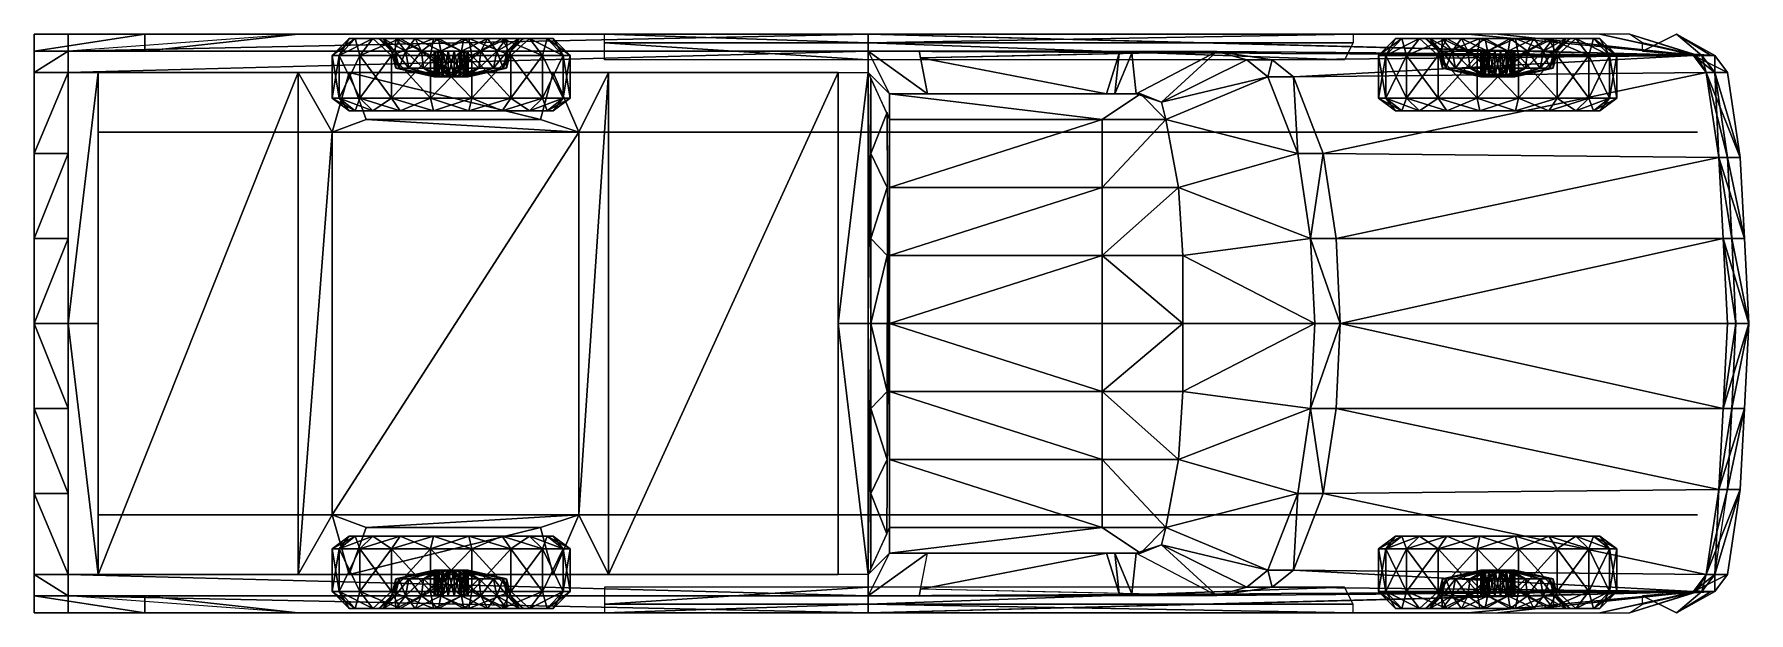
# Model space of a CAD drawing. Extents: x -5.12 to 0, y -0.86 to 0.86.
import ezdxf

# ---------------------------------------------------------------- set-up
doc = ezdxf.new("R2010")
doc.units = 0
doc.layers.get('0').update_dxf_attribs({"linetype": 'CONTINUOUS'})

msp = doc.modelspace()

# ---------------------------------------------------------------- meshes
at = {"color": 254, "linetype": 'BYBLOCK'}
mesh = msp.add_polyface(dxfattribs=at)
corners = [(-0.0381, 0, 0.381), (-0.0508, 0.254, 0.381), (0, 0, 0.5588), (-0.0127, 0.254, 0.5588), (-0.0762, 0.254, 0.5588), (-0.0635, 0, 0.5588), (-5.0165, 0, 0.5588), (-5.0165, 0.254, 0.5588), (-5.1181, 0, 0.5588), (-5.1181, 0.254, 0.5588), (-5.1181, 0.254, 0.381), (-5.1181, 0, 0.381), (-5.1181, 0.508, 0.5588), (-5.1181, 0.508, 0.381), (-5.0165, 0.508, 0.5588), (-0.0254, 0.4953, 0.5588), (-0.0889, 0.4953, 0.5588), (-0.0635, 0.4953, 0.381), (-0.0635, 0.7493, 0.5588), (-0.1016, 0.7493, 0.4064), (-0.1016, 0.8001, 0.5588), (-0.1397, 0.8001, 0.4191), (-0.1651, 0.8001, 0.5588), (-0.127, 0.7493, 0.5588), (-5.0165, 0.7493, 0.5588), (-5.0165, 0.8128, 0.5588), (-5.1181, 0.7493, 0.5588), (-5.1181, 0.8128, 0.5588), (-5.1181, 0.8128, 0.381), (-5.1181, 0.7493, 0.381), (-0.2159, 0.8636, 0.5588), (-0.1143, 0.801, 0.508), (-0.2159, 0.8636, 0.508), (-0.2159, 0.8636, 0.4191), (-0.3175, 0.8128, 0.5588), (-0.3175, 0.8128, 0.4064), (-5.1181, 0.8636, 0.5588), (-4.7879, 0.8636, 0.5588), (-4.7879, 0.8636, 0.381), (-5.1181, 0.8636, 0.381), (-4.7879, 0.8128, 0.5588), (-4.7879, 0.8128, 0.381), (-4.7879, -0.8128, 0.5588), (-4.7879, -0.8636, 0.5588), (-4.7879, -0.8128, 0.381), (-4.7879, -0.8636, 0.381), (-5.1181, -0.8128, 0.5588), (-5.1181, -0.8636, 0.5588), (-5.1181, -0.8128, 0.381), (-5.1181, -0.8636, 0.381), (-0.1651, -0.8001, 0.5588), (-0.3175, -0.8128, 0.5588), (-0.1016, -0.8001, 0.5588), (-0.2159, -0.8636, 0.5588), (-0.2159, -0.8636, 0.4191), (-0.3175, -0.8128, 0.4064), (-0.1143, -0.801, 0.508), (-0.2159, -0.8636, 0.508), (-0.1397, -0.8001, 0.4191), (-0.1016, -0.7493, 0.4064), (-0.0635, -0.4953, 0.381), (-0.0254, -0.4953, 0.5588), (-0.0635, -0.7493, 0.5588), (-0.127, -0.7493, 0.5588), (-0.0889, -0.4953, 0.5588), (-5.0165, -0.7493, 0.5588), (-5.0165, -0.508, 0.5588), (-5.1181, -0.508, 0.5588), (-5.1181, -0.7493, 0.5588), (-5.1181, -0.7493, 0.381), (-5.1181, -0.508, 0.381), (-5.0165, -0.8128, 0.5588), (-0.0508, -0.254, 0.381), (-0.0127, -0.254, 0.5588), (-0.0762, -0.254, 0.5588), (-5.1181, -0.254, 0.5588), (-5.1181, -0.254, 0.381), (-5.0165, -0.254, 0.5588)]
mesh.append_faces([[corners[k] for k in face] for face in [(20, 19, 21), (15, 19, 18), (59, 61, 62), (59, 52, 58)]], dxfattribs={"vtx0": -1, "color": 254})
mesh.append_faces([[corners[k] for k in face] for face in [(30, 31, 32), (56, 57, 58), (58, 57, 54)]], dxfattribs={"vtx0": -1, "vtx1": -1, "color": 254})
mesh.append_faces([[corners[k] for k in face] for face in [(32, 31, 21), (32, 21, 33), (56, 53, 57)]], dxfattribs={"vtx0": -1, "vtx2": -1, "color": 254})
mesh.append_faces([[corners[k] for k in face] for face in [(0, 1, 2), (18, 19, 20), (36, 27, 37), (42, 43, 44), (45, 44, 43), (47, 46, 49), (53, 52, 51), (43, 47, 45), (49, 45, 47), (55, 54, 51), (52, 53, 56)]], dxfattribs={"vtx1": -1, "color": 254})
mesh.append_faces([[corners[k] for k in face] for face in [(3, 2, 1), (2, 3, 4), (4, 5, 2), (6, 7, 8), (9, 8, 7), (8, 9, 10), (10, 11, 8), (9, 12, 13), (13, 10, 9), (7, 14, 9), (12, 9, 14), (3, 15, 16), (16, 4, 3), (1, 17, 3), (15, 3, 17), (18, 20, 22), (22, 23, 18), (24, 25, 26), (27, 26, 25), (26, 27, 28), (28, 29, 26), (12, 26, 29), (29, 13, 12), (14, 24, 12), (26, 12, 24), (15, 18, 23), (23, 16, 15), (17, 19, 15), (34, 30, 33), (34, 22, 20), (39, 28, 27), (40, 37, 27), (43, 42, 46), (48, 49, 46), (50, 51, 52), (53, 51, 54), (59, 60, 61), (62, 61, 63), (64, 63, 61), (65, 66, 67), (67, 68, 65), (68, 67, 69), (70, 69, 67), (46, 68, 48), (69, 48, 68), (71, 65, 68), (68, 46, 71), (52, 62, 50), (63, 50, 62), (60, 72, 73), (73, 61, 60), (61, 73, 64), (74, 64, 73), (67, 75, 70), (76, 70, 75), (75, 8, 76), (11, 76, 8), (77, 6, 8), (8, 75, 77), (73, 2, 74), (5, 74, 2), (2, 73, 72)]], dxfattribs={"vtx1": -1, "vtx2": -1, "color": 254})
mesh.append_faces([[corners[k] for k in face] for face in [(30, 20, 31), (33, 35, 34), (36, 37, 38), (38, 39, 36), (20, 30, 34), (27, 36, 39), (37, 40, 41), (41, 38, 37), (46, 47, 43), (59, 62, 52), (72, 0, 2)]], dxfattribs={"vtx2": -1, "color": 254})
at = {"color": 251, "linetype": 'BYBLOCK'}
mesh = msp.add_polyface(dxfattribs=at)
corners = [(-2.6289, 0.8636, 0.8636), (-0.8382, 0.8636, 0.8636), (-1.0541, 0.8636, 0.8382), (-2.6289, 0.8636, 0.8382), (-0.1473, 0.7991, 0.8636), (-0.1483, 0.7987, 0.8382), (-0.4445, 0.8636, 0.8382), (-0.7493, 0.8636, 0.8636), (-3.8735, 0.8636, 0.8636), (-2.6289, 0.8636, 0.8509), (-3.5814, 0.8636, 0.8509), (-5.0165, 0.8636, 0.8636), (-4.0132, 0.8636, 0.8636), (-4.1656, 0.8636, 0.8509), (-5.0165, 0.8636, 0.8509), (-2.6289, -0.8636, 0.8636), (-0.8382, -0.8636, 0.8636), (-0.1473, -0.7991, 0.8636), (-0.7493, -0.8636, 0.8636), (-5.0165, -0.8636, 0.8636), (-4.0132, -0.8636, 0.8636), (-4.1656, -0.8636, 0.8509), (-5.0165, -0.8636, 0.8509), (-3.8735, -0.8636, 0.8636), (-2.6289, -0.8636, 0.8509), (-3.5814, -0.8636, 0.8509), (-0.1483, -0.7987, 0.8382), (-0.4445, -0.8636, 0.8382), (-1.0541, -0.8636, 0.8382), (-2.6289, -0.8636, 0.8382), (-5.0165, -0.508, 0.5588), (-5.0165, -0.254, 0.5588), (-5.1181, -0.254, 0.5588), (-5.1181, -0.508, 0.5588)]
mesh.append_faces([[corners[k] for k in face] for face in [(1, 4, 7), (15, 16, 17), (27, 17, 18), (16, 15, 28), (29, 28, 15)]], dxfattribs={"vtx0": -1, "vtx1": -1, "color": 251})
mesh.append_faces([[corners[k] for k in face] for face in [(0, 1, 2), (2, 3, 0), (4, 6, 7), (9, 10, 8), (11, 12, 13), (13, 14, 11), (1, 0, 4), (17, 16, 18), (19, 20, 21), (21, 22, 19), (24, 25, 23)]], dxfattribs={"vtx0": -1, "vtx2": -1, "color": 251})
mesh.append_faces([[corners[k] for k in face] for face in [(4, 5, 6), (26, 17, 27), (30, 31, 32), (32, 33, 30)]], dxfattribs={"vtx1": -1, "vtx2": -1, "color": 251})
mesh.append_faces([[corners[k] for k in face] for face in [(8, 0, 9), (23, 15, 24)]], dxfattribs={"vtx2": -1, "color": 251})
at = {"color": 0, "linetype": 'BYBLOCK'}
mesh = msp.add_polyface(dxfattribs=at)
corners = [(-5.0165, 0, 1.143), (-5.0165, 0.254, 1.143), (-5.0165, 0.254, 0.5588), (-5.0165, 0, 0.5588), (-5.0165, 0.508, 1.143), (-5.0165, 0.508, 0.5588), (-5.0165, 0.8128, 1.143), (-5.0165, 0.7493, 1.143), (-2.6289, 0.8128, 1.143), (-5.0165, 0.8128, 0.5588), (-5.0165, 0.7493, 0.5588), (-2.6289, 0.8636, 0.9779), (-5.0165, 0.8636, 0.9779), (-2.6289, 0.8636, 0.8636), (-5.0165, 0.8636, 0.8636), (-5.0165, 0.8636, 0.8509), (-4.1656, 0.8636, 0.8509), (-5.0165, 0.8636, 0.8128), (-4.2799, 0.8636, 0.8128), (-4.3307, 0.8636, 0.7112), (-5.0165, 0.8636, 0.7112), (-4.3307, 0.8636, 0.5588), (-4.7879, 0.8128, 0.5588), (-4.3307, 0.8636, 0.4064), (-4.7879, 0.8128, 0.4318), (-4.9276, 0, 1.143), (-4.9276, 0.7493, 1.143), (-4.1275, 0.6096, 0.8763), (-4.1783, 0.7493, 0.8763), (-3.6068, 0.6096, 0.8763), (-4.2291, 0.5715, 0.635), (-4.3307, 0.7493, 0.635), (-4.9276, 0.7493, 0.635), (-4.9276, 0, 0.635), (-4.3307, 0.7493, 1.143), (-4.1783, 0.7493, 1.143), (-3.5687, 0.7493, 0.8763), (-4.2291, -0.5715, 0.635), (-3.4925, 0.5715, 0.635), (-4.3307, -0.7493, 0.635), (-4.9276, -0.7493, 0.635)]
mesh.append_faces([[corners[k] for k in face] for face in [(28, 30, 31)]], dxfattribs={"vtx0": -1, "color": 0})
mesh.append_faces([[corners[k] for k in face] for face in [(15, 16, 17), (18, 17, 16), (21, 20, 19), (33, 25, 32)]], dxfattribs={"vtx0": -1, "vtx1": -1, "color": 0})
mesh.append_faces([[corners[k] for k in face] for face in [(17, 18, 19), (19, 20, 17), (22, 21, 23), (34, 31, 32), (37, 30, 38), (39, 31, 30)]], dxfattribs={"vtx0": -1, "vtx2": -1, "color": 0})
mesh.append_faces([[corners[k] for k in face] for face in [(6, 7, 8), (9, 20, 21), (25, 0, 26), (7, 26, 0), (27, 28, 29), (27, 30, 28), (26, 32, 25)]], dxfattribs={"vtx1": -1, "color": 0})
mesh.append_faces([[corners[k] for k in face] for face in [(0, 1, 2), (2, 3, 0), (1, 4, 5), (5, 2, 1), (10, 5, 4), (28, 31, 35), (34, 35, 31), (36, 28, 35)]], dxfattribs={"vtx1": -1, "vtx2": -1, "color": 0})
mesh.append_faces([[corners[k] for k in face] for face in [(7, 6, 9), (9, 10, 7), (4, 7, 10), (11, 12, 6), (13, 14, 12), (23, 24, 22), (32, 26, 34), (40, 32, 31)]], dxfattribs={"vtx2": -1, "color": 0})
mesh = msp.add_polyface(dxfattribs=at)
corners = [(-2.6204, 0, 1.2192), (-2.6289, 0, 1.143), (-2.6206, 0.7303, 1.2193), (-2.6289, 0.7493, 1.143), (-2.5654, 0.6858, 1.7018), (-2.6289, 0.8128, 1.143), (-2.5654, 0.6096, 1.7145), (-5.0165, 0.7493, 1.143), (-2.4511, 0.6858, 1.6256), (-5.0165, 0.8128, 1.143), (-2.6289, 0.8636, 0.9779), (-5.0165, 0.8636, 0.9779), (-2.6289, 0.8636, 0.8636), (-3.5814, 0.8636, 0.8509), (-2.6289, 0.8636, 0.8509), (-2.6289, 0.8636, 0.8128), (-3.4671, 0.8636, 0.8128), (-3.4163, 0.8636, 0.7112), (-2.6289, 0.8636, 0.7112), (-2.6289, 0.8382, 0.4064), (-3.4163, 0.8382, 0.4064), (-2.6289, 0.7874, 0.3048), (-3.4163, 0.7874, 0.3048), (-2.7178, 0, 1.143), (-2.7178, 0.7493, 1.143), (-3.5687, 0.7493, 0.8763), (-3.6068, 0.6096, 0.8763), (-4.1783, 0.7493, 0.8763), (-4.2291, 0.5715, 0.635), (-4.1275, 0.6096, 0.8763), (-3.4925, 0.5715, 0.635), (-3.4036, 0.7493, 0.635), (-2.7178, 0, 0.635), (-2.7178, 0.7493, 0.635), (-4.1783, 0.7493, 1.143), (-3.5687, 0.7493, 1.143), (-3.4036, 0.7493, 1.143), (-3.4036, -0.7493, 0.635), (-3.4925, -0.5715, 0.635), (-2.5654, 0.4064, 1.7272), (-2.5654, -0.6096, 1.7145), (-2.5718, 0.6302, 1.6383), (-2.5725, -0.6285, 1.6383)]
mesh.append_faces([[corners[k] for k in face] for face in [(2, 1, 3), (30, 25, 31)]], dxfattribs={"vtx0": -1, "color": 0})
mesh.append_faces([[corners[k] for k in face] for face in [(0, 1, 2), (4, 3, 6), (16, 15, 17), (18, 17, 15), (1, 23, 3), (23, 32, 24)]], dxfattribs={"vtx0": -1, "vtx1": -1, "color": 0})
mesh.append_faces([[corners[k] for k in face] for face in [(13, 14, 15), (15, 16, 13), (17, 18, 19), (25, 35, 36), (36, 31, 25), (31, 36, 24), (37, 31, 33), (38, 30, 31)]], dxfattribs={"vtx0": -1, "vtx2": -1, "color": 0})
mesh.append_faces([[corners[k] for k in face] for face in [(3, 5, 7), (24, 3, 23), (25, 26, 27), (26, 30, 29), (33, 24, 32), (41, 42, 6)]], dxfattribs={"vtx1": -1, "color": 0})
mesh.append_faces([[corners[k] for k in face] for face in [(5, 4, 8), (28, 29, 30), (34, 35, 25), (39, 6, 40)]], dxfattribs={"vtx1": -1, "vtx2": -1, "color": 0})
mesh.append_faces([[corners[k] for k in face] for face in [(4, 5, 3), (9, 5, 10), (11, 10, 12), (19, 20, 17), (20, 19, 21), (21, 22, 20), (30, 26, 25), (24, 33, 31)]], dxfattribs={"vtx2": -1, "color": 0})
at = {"color": 240, "linetype": 'BYBLOCK'}
mesh = msp.add_polyface(dxfattribs=at)
corners = [(-5.0165, 0.8128, 1.143), (-5.0165, 0.8636, 0.9779), (-5.0165, 0.8636, 0.7112), (-5.0165, 0.8128, 0.5588), (-5.0165, -0.8128, 1.143), (-5.0165, -0.8636, 0.9779), (-5.0165, -0.8636, 0.7112), (-5.0165, -0.8128, 0.5588)]
mesh.append_faces([[corners[k] for k in face] for face in [(0, 1, 2), (2, 3, 0), (4, 5, 6), (6, 7, 4)]], dxfattribs={"vtx2": -1, "color": 240})
at = {"color": 251, "linetype": 'BYBLOCK'}
mesh = msp.add_polyface(dxfattribs=at)
corners = [(-4.0894, 0.8509, 0.3556), (-4.0513, 0.8128, 0.3556), (-4.0764, 0.8509, 0.2818), (-4.1599, 0.8509, 0.2514), (-4.1783, 0.8509, 0.3556), (-4.2077, 0.8001, 0.234), (-4.2291, 0.8001, 0.3556), (-4.2077, 0.6731, 0.234), (-4.2291, 0.6731, 0.3556), (-4.1599, 0.635, 0.2514), (-4.1783, 0.635, 0.3556), (-4.0389, 0.8509, 0.2168), (-4.107, 0.8509, 0.1597), (-4.1459, 0.8001, 0.127), (-4.1459, 0.6731, 0.127), (-4.107, 0.635, 0.1597), (-4.0259, 0.8509, 0.0916), (-4.0513, 0.8001, 0.0476), (-4.0513, 0.6731, 0.0476), (-4.0259, 0.635, 0.0916), (-4.107, 0.8509, 0.5515), (-4.1459, 0.8001, 0.5842), (-4.0259, 0.8509, 0.6196), (-4.0513, 0.8001, 0.6636), (-4.1459, 0.6731, 0.5842), (-4.0513, 0.6731, 0.6636), (-4.107, 0.635, 0.5515), (-4.0764, 0.8509, 0.4294), (-4.1599, 0.8509, 0.4598), (-4.0389, 0.8509, 0.4944), (-4.2077, 0.8001, 0.4772), (-4.2077, 0.6731, 0.4772), (-4.1599, 0.635, 0.4598), (-4.0406, 0.8128, 0.4164)]
mesh.append_faces([[corners[k] for k in face] for face in [(0, 1, 2), (2, 3, 0), (4, 0, 3), (7, 9, 8), (10, 8, 9), (11, 12, 2), (3, 2, 12), (14, 15, 7), (9, 7, 15), (18, 19, 14), (15, 14, 19), (24, 26, 25), (27, 28, 29), (20, 29, 28), (31, 32, 24), (26, 24, 32), (27, 33, 0), (0, 4, 27), (28, 27, 4), (8, 10, 31), (32, 31, 10)]], dxfattribs={"vtx0": -1, "vtx1": -1, "color": 251})
mesh.append_faces([[corners[k] for k in face] for face in [(3, 5, 4), (8, 6, 7), (12, 13, 3), (7, 5, 14), (16, 17, 12), (14, 13, 18), (20, 21, 22), (25, 23, 24), (28, 30, 20), (24, 21, 31), (4, 6, 28), (31, 30, 8)]], dxfattribs={"vtx1": -1, "color": 251})
mesh.append_faces([[corners[k] for k in face] for face in [(6, 4, 5), (5, 7, 6), (5, 3, 13), (13, 14, 5), (13, 12, 17), (17, 18, 13), (23, 22, 21), (21, 24, 23), (21, 20, 30), (30, 31, 21), (30, 28, 6), (6, 8, 30)]], dxfattribs={"vtx1": -1, "vtx2": -1, "color": 251})
mesh = msp.add_polyface(dxfattribs=at)
corners = [(-4.0406, 0.8128, 0.2948), (-4.0764, 0.8509, 0.2818), (-4.0513, 0.8128, 0.3556), (-4.0097, 0.8128, 0.2413), (-4.0389, 0.8509, 0.2168), (-3.9624, 0.8128, 0.2016), (-3.9815, 0.8509, 0.1686), (-4.0259, 0.8509, 0.0916), (-4.107, 0.8509, 0.1597), (-3.9044, 0.8128, 0.1805), (-3.911, 0.8509, 0.143), (-3.9264, 0.8509, 0.0554), (-3.9352, 0.8001, 0.0054), (-4.0513, 0.8001, 0.0476), (-3.9352, 0.6731, 0.0054), (-4.0513, 0.6731, 0.0476), (-3.9264, 0.635, 0.0554), (-4.0259, 0.635, 0.0916), (-3.836, 0.8509, 0.143), (-3.8206, 0.8509, 0.0554), (-3.8118, 0.8001, 0.0054), (-3.8118, 0.6731, 0.0054), (-3.8206, 0.635, 0.0554), (-3.9044, 0.8128, 0.5307), (-3.911, 0.8509, 0.5682), (-3.8426, 0.8128, 0.5307), (-3.9264, 0.8509, 0.6558), (-3.836, 0.8509, 0.5682), (-3.9352, 0.8001, 0.7058), (-3.8206, 0.8509, 0.6558), (-3.9352, 0.6731, 0.7058), (-3.8118, 0.8001, 0.7058), (-3.9264, 0.635, 0.6558), (-3.8118, 0.6731, 0.7058), (-3.9624, 0.8128, 0.5096), (-3.9815, 0.8509, 0.5426), (-4.0259, 0.8509, 0.6196), (-4.0513, 0.8001, 0.6636), (-4.0513, 0.6731, 0.6636), (-4.0259, 0.635, 0.6196), (-4.0097, 0.8128, 0.4699), (-4.0389, 0.8509, 0.4944), (-4.107, 0.8509, 0.5515), (-4.107, 0.635, 0.5515), (-4.0406, 0.8128, 0.4164), (-4.0764, 0.8509, 0.4294), (-4.0894, 0.8509, 0.3556)]
mesh.append_faces([[corners[k] for k in face] for face in [(0, 1, 2), (3, 4, 0), (1, 0, 4), (5, 6, 3), (4, 3, 6), (6, 7, 4), (8, 4, 7), (9, 10, 5), (6, 5, 10), (10, 11, 6), (7, 6, 11), (14, 16, 15), (17, 15, 16), (10, 9, 18), (11, 10, 19), (16, 14, 22), (23, 24, 25), (24, 26, 27), (30, 32, 33), (34, 35, 23), (24, 23, 35), (35, 36, 24), (26, 24, 36), (38, 39, 30), (32, 30, 39), (40, 41, 34), (35, 34, 41), (41, 42, 35), (36, 35, 42), (39, 38, 43), (44, 45, 40), (41, 40, 45), (2, 46, 44)]], dxfattribs={"vtx0": -1, "vtx1": -1, "color": 251})
mesh.append_faces([[corners[k] for k in face] for face in [(11, 12, 7), (15, 13, 14), (14, 12, 21), (26, 28, 29), (36, 37, 26), (30, 28, 38)]], dxfattribs={"vtx1": -1, "color": 251})
mesh.append_faces([[corners[k] for k in face] for face in [(13, 7, 12), (12, 14, 13), (12, 11, 20), (28, 30, 31), (28, 26, 37), (37, 38, 28)]], dxfattribs={"vtx1": -1, "vtx2": -1, "color": 251})
mesh = msp.add_polyface(dxfattribs=at)
corners = [(-3.8426, 0.8128, 0.1805), (-3.836, 0.8509, 0.143), (-3.9044, 0.8128, 0.1805), (-3.8206, 0.8509, 0.0554), (-3.911, 0.8509, 0.143), (-3.8118, 0.8001, 0.0054), (-3.9264, 0.8509, 0.0554), (-3.8118, 0.6731, 0.0054), (-3.9352, 0.8001, 0.0054), (-3.8206, 0.635, 0.0554), (-3.9352, 0.6731, 0.0054), (-3.7846, 0.8128, 0.2016), (-3.7656, 0.8509, 0.1686), (-3.7211, 0.8509, 0.0916), (-3.6957, 0.8001, 0.0476), (-3.6957, 0.6731, 0.0476), (-3.7211, 0.635, 0.0916), (-3.7373, 0.8128, 0.2413), (-3.7081, 0.8509, 0.2168), (-3.64, 0.8509, 0.1597), (-3.64, 0.635, 0.1597), (-3.7064, 0.8128, 0.2948), (-3.6706, 0.8509, 0.2818), (-3.6957, 0.8128, 0.3556), (-3.6576, 0.8509, 0.3556), (-3.7064, 0.8128, 0.4164), (-3.6706, 0.8509, 0.4294), (-3.7373, 0.8128, 0.4699), (-3.7081, 0.8509, 0.4944), (-3.7846, 0.8128, 0.5096), (-3.7656, 0.8509, 0.5426), (-3.7211, 0.8509, 0.6196), (-3.64, 0.8509, 0.5515), (-3.8426, 0.8128, 0.5307), (-3.836, 0.8509, 0.5682), (-3.8206, 0.8509, 0.6558), (-3.8118, 0.8001, 0.7058), (-3.6957, 0.8001, 0.6636), (-3.8118, 0.6731, 0.7058), (-3.6957, 0.6731, 0.6636), (-3.8206, 0.635, 0.6558), (-3.7211, 0.635, 0.6196), (-3.911, 0.8509, 0.5682), (-3.9264, 0.8509, 0.6558), (-3.9352, 0.8001, 0.7058), (-3.9352, 0.6731, 0.7058), (-3.9264, 0.635, 0.6558)]
mesh.append_faces([[corners[k] for k in face] for face in [(0, 1, 2), (1, 3, 4), (7, 9, 10), (11, 12, 0), (1, 0, 12), (12, 13, 1), (3, 1, 13), (15, 16, 7), (9, 7, 16), (17, 18, 11), (12, 11, 18), (18, 19, 12), (13, 12, 19), (16, 15, 20), (21, 22, 17), (18, 17, 22), (23, 24, 21), (25, 26, 23), (27, 28, 25), (26, 25, 28), (29, 30, 27), (28, 27, 30), (30, 31, 28), (32, 28, 31), (33, 34, 29), (30, 29, 34), (34, 35, 30), (31, 30, 35), (38, 40, 39), (41, 39, 40), (34, 33, 42), (35, 34, 43), (40, 38, 46)]], dxfattribs={"vtx0": -1, "vtx1": -1, "color": 251})
mesh.append_faces([[corners[k] for k in face] for face in [(3, 5, 6), (13, 14, 3), (7, 5, 15), (35, 36, 31), (39, 37, 38), (38, 36, 45)]], dxfattribs={"vtx1": -1, "color": 251})
mesh.append_faces([[corners[k] for k in face] for face in [(5, 7, 8), (5, 3, 14), (14, 15, 5), (37, 31, 36), (36, 38, 37), (36, 35, 44)]], dxfattribs={"vtx1": -1, "vtx2": -1, "color": 251})
mesh = msp.add_polyface(dxfattribs=at)
corners = [(-3.64, 0.8509, 0.1597), (-3.6011, 0.8001, 0.127), (-3.7211, 0.8509, 0.0916), (-3.6957, 0.8001, 0.0476), (-3.6011, 0.6731, 0.127), (-3.6957, 0.6731, 0.0476), (-3.64, 0.635, 0.1597), (-3.6706, 0.8509, 0.2818), (-3.5871, 0.8509, 0.2514), (-3.7081, 0.8509, 0.2168), (-3.5393, 0.8001, 0.234), (-3.5393, 0.6731, 0.234), (-3.5871, 0.635, 0.2514), (-3.7064, 0.8128, 0.2948), (-3.6576, 0.8509, 0.3556), (-3.5687, 0.8509, 0.3556), (-3.5179, 0.8001, 0.3556), (-3.5179, 0.6731, 0.3556), (-3.5687, 0.635, 0.3556), (-3.6957, 0.8128, 0.3556), (-3.6706, 0.8509, 0.4294), (-3.5871, 0.8509, 0.4598), (-3.5393, 0.8001, 0.4772), (-3.5393, 0.6731, 0.4772), (-3.5871, 0.635, 0.4598), (-3.7081, 0.8509, 0.4944), (-3.64, 0.8509, 0.5515), (-3.6011, 0.8001, 0.5842), (-3.6011, 0.6731, 0.5842), (-3.64, 0.635, 0.5515), (-3.7211, 0.8509, 0.6196), (-3.6957, 0.8001, 0.6636), (-3.6957, 0.6731, 0.6636), (-3.7211, 0.635, 0.6196)]
mesh.append_faces([[corners[k] for k in face] for face in [(4, 6, 5), (7, 8, 9), (0, 9, 8), (11, 12, 4), (6, 4, 12), (7, 13, 14), (14, 15, 7), (8, 7, 15), (17, 18, 11), (12, 11, 18), (14, 19, 20), (20, 21, 14), (15, 14, 21), (23, 24, 17), (18, 17, 24), (25, 26, 20), (21, 20, 26), (28, 29, 23), (24, 23, 29), (32, 33, 28), (29, 28, 33)]], dxfattribs={"vtx0": -1, "vtx1": -1, "color": 251})
mesh.append_faces([[corners[k] for k in face] for face in [(0, 1, 2), (5, 3, 4), (8, 10, 0), (4, 1, 11), (15, 16, 8), (11, 10, 17), (21, 22, 15), (17, 16, 23), (26, 27, 21), (23, 22, 28), (30, 31, 26), (28, 27, 32)]], dxfattribs={"vtx1": -1, "color": 251})
mesh.append_faces([[corners[k] for k in face] for face in [(3, 2, 1), (1, 4, 3), (1, 0, 10), (10, 11, 1), (10, 8, 16), (16, 17, 10), (16, 15, 22), (22, 23, 16), (22, 21, 27), (27, 28, 22), (27, 26, 31), (31, 32, 27)]], dxfattribs={"vtx1": -1, "vtx2": -1, "color": 251})
at = {"color": 0, "linetype": 'BYBLOCK'}
mesh = msp.add_polyface(dxfattribs=at)
corners = [(-1.6891, 0, 1.7018), (-1.6891, 0.2032, 1.7018), (-1.9304, 0.2032, 1.7272), (-1.9304, 0, 1.7272), (-2.5654, 0, 1.7272), (-2.5654, 0.2032, 1.7272), (-1.9304, 0.4064, 1.7272), (-2.5654, 0.4064, 1.7272), (-1.7018, 0.4064, 1.7018), (-1.7399, 0.6096, 1.6891), (-1.7526, 0.6604, 1.6764), (-1.8161, 0.6858, 1.6891), (-1.9304, 0.6096, 1.7145), (-2.5654, 0.6096, 1.7145), (-2.5654, 0.6858, 1.7018), (-2.6289, 0.8128, 1.143), (-2.4511, 0.6858, 1.6256), (-2.4765, 0.8144, 1.143), (-1.8288, 0.6858, 1.6256), (-1.5875, 0.8124, 1.2827), (-1.8796, 0.8062, 1.2192), (-1.9177, 0.6858, 1.6256), (-1.8923, 0.6858, 1.6256), (-1.8415, 0.807, 1.2192), (-2.4725, 0.7936, 1.2192), (-1.5875, 0.8124, 1.2192), (-1.3959, 0.8065, 1.1176), (-0.1628, 0.8001, 1.0922), (-2.6289, 0.8636, 0.9779), (-0.1473, 0.7991, 0.8636), (-2.6289, 0.8636, 0.8636), (-2.6289, 0.8636, 0.8382), (-1.0541, 0.8636, 0.8382), (-2.6289, 0.8636, 0.8001), (-1.1811, 0.8636, 0.6985), (-2.6289, 0.8636, 0.6985), (-2.6289, 0.8382, 0.4064), (-1.1811, 0.8382, 0.4064), (-1.2065, 0.7874, 0.3048), (-2.6289, 0.7874, 0.3048), (-1.9304, -0.2032, 1.7272)]
mesh.append_faces([[corners[k] for k in face] for face in [(18, 11, 10), (10, 19, 18), (20, 22, 23), (27, 28, 15), (28, 29, 30)]], dxfattribs={"vtx0": -1, "color": 0})
mesh.append_faces([[corners[k] for k in face] for face in [(3, 2, 4), (8, 2, 1), (9, 11, 12), (14, 12, 11), (9, 6, 8), (15, 16, 17), (17, 25, 26), (31, 32, 33), (35, 34, 36), (3, 40, 0)]], dxfattribs={"vtx0": -1, "vtx1": -1, "color": 0})
mesh.append_faces([[corners[k] for k in face] for face in [(2, 6, 5), (8, 6, 2), (6, 12, 7)]], dxfattribs={"vtx0": -1, "vtx1": -1, "vtx2": -1, "color": 0})
mesh.append_faces([[corners[k] for k in face] for face in [(2, 3, 0), (16, 14, 11), (11, 18, 16), (17, 24, 25), (34, 35, 33)]], dxfattribs={"vtx0": -1, "vtx2": -1, "color": 0})
mesh.append_faces([[corners[k] for k in face] for face in [(13, 12, 14), (13, 7, 12), (37, 36, 34)]], dxfattribs={"vtx1": -1, "color": 0})
mesh.append_faces([[corners[k] for k in face] for face in [(0, 1, 2), (5, 4, 2), (7, 5, 6), (9, 12, 6)]], dxfattribs={"vtx1": -1, "vtx2": -1, "color": 0})
mesh.append_faces([[corners[k] for k in face] for face in [(9, 10, 11), (20, 21, 22), (36, 37, 38), (38, 39, 36)]], dxfattribs={"vtx2": -1, "color": 0})
mesh = msp.add_polyface(dxfattribs=at)
corners = [(-1.5875, 0.8124, 1.2192), (-1.4224, 0.7874, 1.2089), (-0.1651, 0.8001, 1.1049), (-0.1651, 0.8001, 0.5588), (-0.1565, 0.8009, 0.7493), (-0.127, 0.7493, 0.5588), (-0.127, 0.7493, 0.7493), (-0.0381, 0, 0.9779), (-0.0508, 0.254, 0.9779), (-0.0762, 0.254, 1.1176), (-0.0635, 0, 1.1176), (-1.2192, 0, 1.2446), (-1.2319, 0.254, 1.2446), (-0.0889, 0.4953, 1.1176), (-1.27, 0.508, 1.2319), (-0.0635, 0.4953, 0.9779), (-0.1016, 0.7493, 0.9779), (-0.1397, 0.8001, 0.9779), (-0.127, 0.7493, 1.1049), (-1.3589, 0.7366, 1.2192), (-1.7526, 0.6604, 1.6764), (-1.4986, 0.7874, 1.2827), (-1.5875, 0.8124, 1.2827), (-1.3959, 0.8065, 1.1176), (-0.1628, 0.8001, 1.0922), (-2.6289, 0.8636, 0.9779), (-0.1473, 0.7991, 0.8636), (-1.143, 0.8636, 0.8001), (-2.6289, 0.8636, 0.8001), (-1.0541, 0.8636, 0.8382), (-1.1811, 0.8636, 0.6985), (-0.4445, 0.8636, 0.8382), (-0.1483, 0.7987, 0.8382), (-0.3556, 0.8636, 0.8001), (-0.1507, 0.7998, 0.8001), (-0.3175, 0.8382, 0.6985), (-0.3175, 0.8128, 0.5588)]
mesh.append_faces([[corners[k] for k in face] for face in [(5, 4, 6), (12, 13, 14), (23, 2, 24)]], dxfattribs={"vtx0": -1, "color": 0})
mesh.append_faces([[corners[k] for k in face] for face in [(0, 1, 2), (19, 2, 1), (14, 18, 19), (16, 13, 15), (27, 28, 29), (31, 32, 33), (33, 4, 35), (3, 35, 4)]], dxfattribs={"vtx0": -1, "vtx1": -1, "color": 0})
mesh.append_faces([[corners[k] for k in face] for face in [(16, 18, 13), (21, 0, 22), (23, 0, 2), (28, 27, 30), (33, 32, 34), (33, 34, 4)]], dxfattribs={"vtx0": -1, "vtx2": -1, "color": 0})
mesh.append_faces([[corners[k] for k in face] for face in [(3, 4, 5), (10, 9, 11), (13, 18, 14), (36, 35, 3)]], dxfattribs={"vtx1": -1, "color": 0})
mesh.append_faces([[corners[k] for k in face] for face in [(7, 8, 9), (12, 11, 9), (9, 13, 12), (8, 15, 13), (13, 9, 8), (2, 18, 16), (18, 2, 19), (20, 21, 22), (21, 1, 0)]], dxfattribs={"vtx1": -1, "vtx2": -1, "color": 0})
mesh.append_faces([[corners[k] for k in face] for face in [(9, 10, 7), (16, 17, 2), (24, 17, 25), (25, 17, 26)]], dxfattribs={"vtx2": -1, "color": 0})
at = {"color": 251, "linetype": 'BYBLOCK'}
mesh = msp.add_polyface(dxfattribs=at)
corners = [(-1.1049, 0.6731, 0.3556), (-1.0541, 0.635, 0.3556), (-1.0835, 0.6731, 0.4772), (-1.0357, 0.635, 0.4598), (-1.1049, 0.8001, 0.3556), (-1.0835, 0.8001, 0.4772), (-1.0541, 0.8509, 0.3556), (-1.0357, 0.8509, 0.4598), (-0.9652, 0.8509, 0.3556), (-0.9522, 0.8509, 0.4294), (-0.9164, 0.8128, 0.4164), (-1.0217, 0.6731, 0.5842), (-0.9828, 0.635, 0.5515), (-1.0217, 0.8001, 0.5842), (-0.9828, 0.8509, 0.5515), (-0.9147, 0.8509, 0.4944), (-0.9271, 0.6731, 0.6636), (-0.9017, 0.635, 0.6196), (-0.9271, 0.8001, 0.6636), (-0.9017, 0.8509, 0.6196), (-0.9271, 0.6731, 0.0476), (-0.9017, 0.635, 0.0916), (-1.0217, 0.6731, 0.127), (-0.9828, 0.635, 0.1597), (-0.9271, 0.8001, 0.0476), (-1.0217, 0.8001, 0.127), (-0.9828, 0.8509, 0.1597), (-1.0835, 0.6731, 0.234), (-1.0357, 0.635, 0.2514), (-1.0835, 0.8001, 0.234), (-1.0357, 0.8509, 0.2514), (-0.9147, 0.8509, 0.2168), (-0.9522, 0.8509, 0.2818), (-0.9271, 0.8128, 0.3556)]
mesh.append_faces([[corners[k] for k in face] for face in [(0, 1, 2), (3, 2, 1), (8, 6, 9), (7, 9, 6), (9, 10, 8), (2, 3, 11), (12, 11, 3), (9, 7, 15), (14, 15, 7), (11, 12, 16), (17, 16, 12), (20, 21, 22), (23, 22, 21), (22, 23, 27), (28, 27, 23), (31, 26, 32), (30, 32, 26), (27, 28, 0), (1, 0, 28), (32, 30, 8), (6, 8, 30), (8, 33, 32)]], dxfattribs={"vtx0": -1, "vtx1": -1, "color": 251})
mesh.append_faces([[corners[k] for k in face] for face in [(2, 5, 0), (6, 4, 7), (11, 13, 2), (7, 5, 14), (16, 18, 11), (14, 13, 19), (22, 25, 20), (27, 29, 22), (26, 25, 30), (0, 4, 27), (30, 29, 6)]], dxfattribs={"vtx1": -1, "color": 251})
mesh.append_faces([[corners[k] for k in face] for face in [(4, 0, 5), (5, 7, 4), (5, 2, 13), (13, 14, 5), (13, 11, 18), (18, 19, 13), (24, 20, 25), (25, 26, 24), (25, 22, 29), (29, 30, 25), (29, 27, 4), (4, 6, 29)]], dxfattribs={"vtx1": -1, "vtx2": -1, "color": 251})
mesh = msp.add_polyface(dxfattribs=at)
corners = [(-0.9271, 0.8128, 0.3556), (-0.9652, 0.8509, 0.3556), (-0.9164, 0.8128, 0.4164), (-0.9522, 0.8509, 0.4294), (-0.8855, 0.8128, 0.4699), (-0.9147, 0.8509, 0.4944), (-0.9828, 0.8509, 0.5515), (-0.8572, 0.8509, 0.5426), (-0.9017, 0.8509, 0.6196), (-0.8382, 0.8128, 0.5096), (-0.9271, 0.6731, 0.6636), (-0.9017, 0.635, 0.6196), (-0.811, 0.6731, 0.7058), (-0.8022, 0.635, 0.6558), (-0.9271, 0.8001, 0.6636), (-0.811, 0.8001, 0.7058), (-0.8022, 0.8509, 0.6558), (-0.7868, 0.8509, 0.5682), (-0.7802, 0.8128, 0.5307), (-0.6876, 0.6731, 0.7058), (-0.6876, 0.8001, 0.7058), (-0.6964, 0.8509, 0.6558), (-0.7118, 0.8509, 0.5682), (-0.7184, 0.8128, 0.5307), (-0.8022, 0.635, 0.0554), (-0.811, 0.6731, 0.0054), (-0.6964, 0.635, 0.0554), (-0.811, 0.8001, 0.0054), (-0.6876, 0.6731, 0.0054), (-0.8022, 0.8509, 0.0554), (-0.6876, 0.8001, 0.0054), (-0.7868, 0.8509, 0.143), (-0.6964, 0.8509, 0.0554), (-0.7802, 0.8128, 0.1805), (-0.7118, 0.8509, 0.143), (-0.9271, 0.6731, 0.0476), (-0.9017, 0.635, 0.0916), (-0.9271, 0.8001, 0.0476), (-0.9017, 0.8509, 0.0916), (-0.8572, 0.8509, 0.1686), (-0.8382, 0.8128, 0.2016), (-0.9828, 0.8509, 0.1597), (-0.9147, 0.8509, 0.2168), (-0.8855, 0.8128, 0.2413), (-0.9164, 0.8128, 0.2948), (-0.9522, 0.8509, 0.2818)]
mesh.append_faces([[corners[k] for k in face] for face in [(0, 1, 2), (2, 3, 4), (5, 4, 3), (5, 6, 7), (8, 7, 6), (4, 5, 9), (7, 9, 5), (10, 11, 12), (13, 12, 11), (7, 8, 17), (16, 17, 8), (9, 7, 18), (17, 18, 7), (12, 13, 19), (17, 16, 22), (18, 17, 23), (24, 25, 26), (29, 31, 32), (31, 33, 34), (25, 24, 35), (36, 35, 24), (31, 29, 39), (38, 39, 29), (33, 31, 40), (39, 40, 31), (39, 38, 42), (41, 42, 38), (40, 39, 43), (42, 43, 39), (43, 42, 44), (45, 44, 42), (44, 45, 0)]], dxfattribs={"vtx0": -1, "vtx1": -1, "color": 251})
mesh.append_faces([[corners[k] for k in face] for face in [(12, 15, 10), (8, 14, 16), (16, 15, 21), (25, 27, 28), (35, 37, 25), (29, 27, 38), (38, 37, 41)]], dxfattribs={"vtx1": -1, "color": 251})
mesh.append_faces([[corners[k] for k in face] for face in [(14, 10, 15), (15, 16, 14), (15, 12, 20), (27, 29, 30), (27, 25, 37), (37, 38, 27)]], dxfattribs={"vtx1": -1, "vtx2": -1, "color": 251})
mesh = msp.add_polyface(dxfattribs=at)
corners = [(-0.6964, 0.635, 0.6558), (-0.6876, 0.6731, 0.7058), (-0.8022, 0.635, 0.6558), (-0.6876, 0.8001, 0.7058), (-0.811, 0.6731, 0.7058), (-0.6964, 0.8509, 0.6558), (-0.811, 0.8001, 0.7058), (-0.7118, 0.8509, 0.5682), (-0.8022, 0.8509, 0.6558), (-0.7184, 0.8128, 0.5307), (-0.7868, 0.8509, 0.5682), (-0.5715, 0.6731, 0.6636), (-0.5969, 0.635, 0.6196), (-0.5715, 0.8001, 0.6636), (-0.5969, 0.8509, 0.6196), (-0.6413, 0.8509, 0.5426), (-0.6604, 0.8128, 0.5096), (-0.5158, 0.8509, 0.5515), (-0.5839, 0.8509, 0.4944), (-0.6131, 0.8128, 0.4699), (-0.5822, 0.8128, 0.4164), (-0.5464, 0.8509, 0.4294), (-0.5715, 0.8128, 0.3556), (-0.5334, 0.8509, 0.3556), (-0.5822, 0.8128, 0.2948), (-0.5464, 0.8509, 0.2818), (-0.6131, 0.8128, 0.2413), (-0.5839, 0.8509, 0.2168), (-0.5158, 0.8509, 0.1597), (-0.6413, 0.8509, 0.1686), (-0.5969, 0.8509, 0.0916), (-0.6604, 0.8128, 0.2016), (-0.5715, 0.6731, 0.0476), (-0.5969, 0.635, 0.0916), (-0.6876, 0.6731, 0.0054), (-0.6964, 0.635, 0.0554), (-0.5715, 0.8001, 0.0476), (-0.6876, 0.8001, 0.0054), (-0.6964, 0.8509, 0.0554), (-0.7118, 0.8509, 0.143), (-0.7184, 0.8128, 0.1805), (-0.811, 0.6731, 0.0054), (-0.811, 0.8001, 0.0054), (-0.8022, 0.8509, 0.0554), (-0.7868, 0.8509, 0.143), (-0.7802, 0.8128, 0.1805)]
mesh.append_faces([[corners[k] for k in face] for face in [(0, 1, 2), (5, 7, 8), (7, 9, 10), (1, 0, 11), (12, 11, 0), (7, 5, 15), (14, 15, 5), (9, 7, 16), (15, 16, 7), (15, 14, 18), (17, 18, 14), (16, 15, 19), (18, 19, 15), (19, 18, 20), (21, 20, 18), (20, 21, 22), (22, 23, 24), (24, 25, 26), (27, 26, 25), (27, 28, 29), (30, 29, 28), (26, 27, 31), (29, 31, 27), (32, 33, 34), (35, 34, 33), (29, 30, 39), (38, 39, 30), (31, 29, 40), (39, 40, 29), (34, 35, 41), (39, 38, 44), (40, 39, 45)]], dxfattribs={"vtx0": -1, "vtx1": -1, "color": 251})
mesh.append_faces([[corners[k] for k in face] for face in [(1, 3, 4), (11, 13, 1), (5, 3, 14), (14, 13, 17), (34, 37, 32), (30, 36, 38), (38, 37, 43)]], dxfattribs={"vtx1": -1, "color": 251})
mesh.append_faces([[corners[k] for k in face] for face in [(3, 5, 6), (3, 1, 13), (13, 14, 3), (36, 32, 37), (37, 38, 36), (37, 34, 42)]], dxfattribs={"vtx1": -1, "vtx2": -1, "color": 251})
mesh = msp.add_polyface(dxfattribs=at)
corners = [(-0.5715, 0.6731, 0.6636), (-0.5969, 0.635, 0.6196), (-0.4769, 0.6731, 0.5842), (-0.5158, 0.635, 0.5515), (-0.5715, 0.8001, 0.6636), (-0.4769, 0.8001, 0.5842), (-0.5158, 0.8509, 0.5515), (-0.4151, 0.6731, 0.4772), (-0.4629, 0.635, 0.4598), (-0.4151, 0.8001, 0.4772), (-0.4629, 0.8509, 0.4598), (-0.5839, 0.8509, 0.4944), (-0.5464, 0.8509, 0.4294), (-0.3937, 0.6731, 0.3556), (-0.4445, 0.635, 0.3556), (-0.3937, 0.8001, 0.3556), (-0.4445, 0.8509, 0.3556), (-0.5334, 0.8509, 0.3556), (-0.5715, 0.8128, 0.3556), (-0.4151, 0.6731, 0.234), (-0.4629, 0.635, 0.2514), (-0.4151, 0.8001, 0.234), (-0.4629, 0.8509, 0.2514), (-0.5464, 0.8509, 0.2818), (-0.5822, 0.8128, 0.2948), (-0.4769, 0.6731, 0.127), (-0.5158, 0.635, 0.1597), (-0.4769, 0.8001, 0.127), (-0.5158, 0.8509, 0.1597), (-0.5839, 0.8509, 0.2168), (-0.5715, 0.6731, 0.0476), (-0.5969, 0.635, 0.0916), (-0.5715, 0.8001, 0.0476), (-0.5969, 0.8509, 0.0916)]
mesh.append_faces([[corners[k] for k in face] for face in [(0, 1, 2), (3, 2, 1), (2, 3, 7), (8, 7, 3), (11, 6, 12), (10, 12, 6), (7, 8, 13), (14, 13, 8), (12, 10, 17), (16, 17, 10), (17, 18, 12), (13, 14, 19), (20, 19, 14), (17, 16, 23), (22, 23, 16), (23, 24, 17), (19, 20, 25), (26, 25, 20), (23, 22, 29), (28, 29, 22), (25, 26, 30), (31, 30, 26)]], dxfattribs={"vtx0": -1, "vtx1": -1, "color": 251})
mesh.append_faces([[corners[k] for k in face] for face in [(2, 5, 0), (7, 9, 2), (6, 5, 10), (13, 15, 7), (10, 9, 16), (19, 21, 13), (16, 15, 22), (25, 27, 19), (22, 21, 28), (30, 32, 25), (28, 27, 33)]], dxfattribs={"vtx1": -1, "color": 251})
mesh.append_faces([[corners[k] for k in face] for face in [(4, 0, 5), (5, 6, 4), (5, 2, 9), (9, 10, 5), (9, 7, 15), (15, 16, 9), (15, 13, 21), (21, 22, 15), (21, 19, 27), (27, 28, 21), (27, 25, 32), (32, 33, 27)]], dxfattribs={"vtx1": -1, "vtx2": -1, "color": 251})
at = {"color": 254, "linetype": 'BYBLOCK'}
mesh = msp.add_polyface(dxfattribs=at)
corners = [(-4.0286, 0.762, 0.2991), (-3.9212, 0.7366, 0.3382), (-3.9243, 0.7366, 0.3556), (-4.0386, 0.762, 0.3556), (-4.0406, 0.8128, 0.2948), (-4.0513, 0.8128, 0.3556), (-4, 0.762, 0.2495), (-3.9124, 0.7366, 0.3229), (-4.0097, 0.8128, 0.2413), (-3.956, 0.762, 0.2126), (-3.8989, 0.7366, 0.3116), (-3.9624, 0.8128, 0.2016), (-3.9022, 0.762, 0.193), (-3.8823, 0.7366, 0.3056), (-3.9044, 0.8128, 0.1805), (-3.8448, 0.762, 0.193), (-3.8426, 0.8128, 0.1805), (-3.9022, 0.762, 0.5182), (-3.8823, 0.7366, 0.4056), (-3.8647, 0.7366, 0.4056), (-3.9044, 0.8128, 0.5307), (-3.8448, 0.762, 0.5182), (-3.956, 0.762, 0.4986), (-3.8989, 0.7366, 0.3996), (-3.9624, 0.8128, 0.5096), (-4, 0.762, 0.4617), (-3.9124, 0.7366, 0.3883), (-4.0097, 0.8128, 0.4699), (-4.0286, 0.762, 0.4121), (-3.9212, 0.7366, 0.373), (-4.0406, 0.8128, 0.4164)]
mesh.append_faces([[corners[k] for k in face] for face in [(2, 3, 0), (4, 0, 3), (3, 5, 4), (6, 7, 1), (8, 6, 0), (0, 4, 8), (7, 6, 9), (11, 9, 6), (6, 8, 11), (12, 13, 10), (14, 12, 9), (9, 11, 14), (13, 12, 15), (12, 14, 16), (17, 18, 19), (18, 17, 22), (24, 22, 17), (25, 26, 23), (27, 25, 22), (22, 24, 27), (26, 25, 28), (30, 28, 25), (25, 27, 30), (3, 2, 29), (5, 3, 28), (28, 30, 5)]], dxfattribs={"vtx0": -1, "vtx2": -1, "color": 254})
mesh.append_faces([[corners[k] for k in face] for face in [(0, 1, 2), (1, 0, 6), (9, 10, 7), (10, 9, 12), (20, 17, 21), (22, 23, 18), (17, 20, 24), (23, 22, 25), (28, 29, 26), (29, 28, 3)]], dxfattribs={"vtx2": -1, "color": 254})
mesh = msp.add_polyface(dxfattribs=at)
corners = [(-0.8001, 0.8128, 0.3556), (-0.8001, 0.7366, 0.3556), (-0.797, 0.8128, 0.373), (-0.797, 0.7366, 0.373), (-0.7493, 0.8128, 0.3556), (-0.7882, 0.8128, 0.3883), (-0.7882, 0.7366, 0.3883), (-0.7747, 0.8128, 0.3996), (-0.7747, 0.7366, 0.3996), (-0.7581, 0.8128, 0.4056), (-0.7581, 0.7366, 0.4056), (-0.7405, 0.8128, 0.4056), (-0.7405, 0.7366, 0.4056), (-0.7239, 0.8128, 0.3996), (-0.7239, 0.7366, 0.3996), (-0.7104, 0.8128, 0.3883), (-0.7104, 0.7366, 0.3883), (-0.7016, 0.8128, 0.373), (-0.7016, 0.7366, 0.373), (-0.6985, 0.8128, 0.3556), (-0.6985, 0.7366, 0.3556), (-0.7016, 0.8128, 0.3382), (-0.7016, 0.7366, 0.3382), (-0.7104, 0.8128, 0.3229), (-0.7104, 0.7366, 0.3229), (-0.7239, 0.8128, 0.3116), (-0.7239, 0.7366, 0.3116), (-0.7405, 0.8128, 0.3056), (-0.7405, 0.7366, 0.3056), (-0.7581, 0.8128, 0.3056), (-0.7581, 0.7366, 0.3056), (-0.7747, 0.8128, 0.3116), (-0.7747, 0.7366, 0.3116), (-0.7882, 0.8128, 0.3229), (-0.7882, 0.7366, 0.3229), (-0.797, 0.8128, 0.3382), (-0.797, 0.7366, 0.3382), (-3.8735, 0.8128, 0.3556), (-3.9212, 0.8128, 0.3382), (-3.9243, 0.8128, 0.3556), (-3.9212, 0.7366, 0.3382), (-3.9243, 0.7366, 0.3556), (-3.9124, 0.8128, 0.3229), (-3.9124, 0.7366, 0.3229), (-3.8989, 0.8128, 0.3116), (-3.8989, 0.7366, 0.3116), (-3.8823, 0.8128, 0.3056), (-3.8823, 0.7366, 0.3056), (-3.8647, 0.8128, 0.3056), (-3.8647, 0.7366, 0.3056), (-3.8481, 0.8128, 0.3116), (-3.8481, 0.7366, 0.3116), (-3.8346, 0.8128, 0.3229), (-3.8346, 0.7366, 0.3229), (-3.8258, 0.8128, 0.3382), (-3.8258, 0.7366, 0.3382), (-3.8227, 0.8128, 0.3556), (-3.8227, 0.7366, 0.3556), (-3.8258, 0.8128, 0.373), (-3.8258, 0.7366, 0.373), (-3.8346, 0.8128, 0.3883), (-3.8346, 0.7366, 0.3883), (-3.8481, 0.8128, 0.3996), (-3.8481, 0.7366, 0.3996), (-3.8647, 0.8128, 0.4056), (-3.8647, 0.7366, 0.4056), (-3.8823, 0.8128, 0.4056), (-3.8823, 0.7366, 0.4056), (-3.8989, 0.8128, 0.3996), (-3.8989, 0.7366, 0.3996), (-3.9124, 0.8128, 0.3883), (-3.9124, 0.7366, 0.3883), (-3.9212, 0.8128, 0.373), (-3.9212, 0.7366, 0.373), (-3.9243, -0.7366, 0.3556), (-3.9243, -0.8128, 0.3556), (-3.9212, -0.8128, 0.373), (-3.9212, -0.7366, 0.373), (-3.8735, -0.8128, 0.3556), (-3.9124, -0.8128, 0.3883), (-3.9124, -0.7366, 0.3883), (-3.8989, -0.8128, 0.3996), (-3.8989, -0.7366, 0.3996), (-3.8823, -0.8128, 0.4056), (-3.8823, -0.7366, 0.4056), (-3.8647, -0.8128, 0.4056), (-3.8647, -0.7366, 0.4056), (-3.8481, -0.8128, 0.3996), (-3.8481, -0.7366, 0.3996), (-3.8346, -0.8128, 0.3883), (-3.8346, -0.7366, 0.3883), (-3.8258, -0.8128, 0.373), (-3.8258, -0.7366, 0.373), (-3.8227, -0.8128, 0.3556), (-3.8227, -0.7366, 0.3556), (-3.8258, -0.8128, 0.3382), (-3.8258, -0.7366, 0.3382), (-3.8346, -0.8128, 0.3229), (-3.8346, -0.7366, 0.3229), (-3.8481, -0.8128, 0.3116), (-3.8481, -0.7366, 0.3116), (-3.8647, -0.8128, 0.3056), (-3.8647, -0.7366, 0.3056), (-3.8823, -0.8128, 0.3056), (-3.8823, -0.7366, 0.3056), (-3.8989, -0.8128, 0.3116), (-3.8989, -0.7366, 0.3116), (-3.9124, -0.8128, 0.3229), (-3.9124, -0.7366, 0.3229), (-3.9212, -0.8128, 0.3382), (-3.9212, -0.7366, 0.3382), (-0.797, -0.8128, 0.3382), (-0.7493, -0.8128, 0.3556), (-0.8001, -0.8128, 0.3556), (-0.797, -0.7366, 0.3382), (-0.8001, -0.7366, 0.3556), (-0.7882, -0.8128, 0.3229), (-0.7882, -0.7366, 0.3229), (-0.7747, -0.8128, 0.3116), (-0.7747, -0.7366, 0.3116), (-0.7581, -0.8128, 0.3056), (-0.7581, -0.7366, 0.3056), (-0.7405, -0.8128, 0.3056), (-0.7405, -0.7366, 0.3056), (-0.7239, -0.8128, 0.3116), (-0.7239, -0.7366, 0.3116), (-0.7104, -0.8128, 0.3229), (-0.7104, -0.7366, 0.3229), (-0.7016, -0.8128, 0.3382), (-0.7016, -0.7366, 0.3382), (-0.6985, -0.8128, 0.3556), (-0.6985, -0.7366, 0.3556), (-0.7016, -0.8128, 0.373), (-0.7016, -0.7366, 0.373), (-0.7104, -0.8128, 0.3883), (-0.7104, -0.7366, 0.3883), (-0.7239, -0.8128, 0.3996), (-0.7239, -0.7366, 0.3996), (-0.7405, -0.8128, 0.4056), (-0.7405, -0.7366, 0.4056), (-0.7581, -0.8128, 0.4056), (-0.7581, -0.7366, 0.4056), (-0.7747, -0.8128, 0.3996), (-0.7747, -0.7366, 0.3996), (-0.7882, -0.8128, 0.3883), (-0.7882, -0.7366, 0.3883), (-0.797, -0.8128, 0.373), (-0.797, -0.7366, 0.373)]
mesh.append_faces([[corners[k] for k in face] for face in [(0, 1, 2), (6, 5, 3), (5, 6, 7), (10, 9, 8), (9, 10, 11), (14, 13, 12), (13, 14, 15), (18, 17, 16), (17, 18, 19), (22, 21, 20), (21, 22, 23), (26, 25, 24), (25, 26, 27), (30, 29, 28), (29, 30, 31), (34, 33, 32), (33, 34, 35), (1, 0, 36), (41, 39, 40), (42, 43, 38), (43, 42, 45), (46, 47, 44), (47, 46, 49), (50, 51, 48), (51, 50, 53), (54, 55, 52), (55, 54, 57), (58, 59, 56), (59, 58, 61), (62, 63, 60), (63, 62, 65), (66, 67, 64), (67, 66, 69), (70, 71, 68), (71, 70, 73), (39, 41, 72), (75, 78, 76), (76, 78, 79), (79, 78, 81), (81, 78, 83), (83, 78, 85), (85, 78, 87), (87, 78, 89), (89, 78, 91), (91, 78, 93), (93, 78, 95), (95, 78, 97), (97, 78, 99), (99, 78, 101), (101, 78, 103), (103, 78, 105), (105, 78, 107), (107, 78, 109), (109, 78, 75), (111, 112, 113), (116, 112, 111), (118, 112, 116), (120, 112, 118), (122, 112, 120), (124, 112, 122), (126, 112, 124), (128, 112, 126), (130, 112, 128), (132, 112, 130), (134, 112, 132), (136, 112, 134), (138, 112, 136), (140, 112, 138), (142, 112, 140), (144, 112, 142), (146, 112, 144), (113, 112, 146)]], dxfattribs={"vtx0": -1, "vtx1": -1, "color": 254})
mesh.append_faces([[corners[k] for k in face] for face in [(4, 0, 2), (4, 2, 5), (4, 5, 7), (4, 7, 9), (4, 9, 11), (4, 11, 13), (4, 13, 15), (4, 15, 17), (4, 17, 19), (4, 19, 21), (4, 21, 23), (4, 23, 25), (4, 25, 27), (4, 27, 29), (4, 29, 31), (4, 31, 33), (4, 33, 35), (4, 35, 0), (37, 38, 39), (37, 42, 38), (37, 44, 42), (37, 46, 44), (37, 48, 46), (37, 50, 48), (37, 52, 50), (37, 54, 52), (37, 56, 54), (37, 58, 56), (37, 60, 58), (37, 62, 60), (37, 64, 62), (37, 66, 64), (37, 68, 66), (37, 70, 68), (37, 72, 70), (37, 39, 72), (74, 75, 76), (79, 80, 77), (80, 79, 81), (83, 84, 82), (84, 83, 85), (87, 88, 86), (88, 87, 89), (91, 92, 90), (92, 91, 93), (95, 96, 94), (96, 95, 97), (99, 100, 98), (100, 99, 101), (103, 104, 102), (104, 103, 105), (107, 108, 106), (108, 107, 109), (75, 74, 110), (113, 115, 114), (117, 116, 111), (116, 117, 119), (121, 120, 118), (120, 121, 123), (125, 124, 122), (124, 125, 127), (129, 128, 126), (128, 129, 131), (133, 132, 130), (132, 133, 135), (137, 136, 134), (136, 137, 139), (141, 140, 138), (140, 141, 143), (145, 144, 142), (144, 145, 147), (115, 113, 146)]], dxfattribs={"vtx0": -1, "vtx2": -1, "color": 254})
mesh.append_faces([[corners[k] for k in face] for face in [(3, 2, 1), (2, 3, 5), (8, 7, 6), (7, 8, 9), (12, 11, 10), (11, 12, 13), (16, 15, 14), (15, 16, 17), (20, 19, 18), (19, 20, 21), (24, 23, 22), (23, 24, 25), (28, 27, 26), (27, 28, 29), (32, 31, 30), (31, 32, 33), (36, 35, 34), (35, 36, 0), (38, 40, 39), (40, 38, 43), (44, 45, 42), (45, 44, 47), (48, 49, 46), (49, 48, 51), (52, 53, 50), (53, 52, 55), (56, 57, 54), (57, 56, 59), (60, 61, 58), (61, 60, 63), (64, 65, 62), (65, 64, 67), (68, 69, 66), (69, 68, 71), (72, 73, 70), (73, 72, 41)]], dxfattribs={"vtx1": -1, "color": 254})
mesh.append_faces([[corners[k] for k in face] for face in [(76, 77, 74), (77, 76, 79), (81, 82, 80), (82, 81, 83), (85, 86, 84), (86, 85, 87), (89, 90, 88), (90, 89, 91), (93, 94, 92), (94, 93, 95), (97, 98, 96), (98, 97, 99), (101, 102, 100), (102, 101, 103), (105, 106, 104), (106, 105, 107), (109, 110, 108), (110, 109, 75), (114, 111, 113), (111, 114, 117), (119, 118, 116), (118, 119, 121), (123, 122, 120), (122, 123, 125), (127, 126, 124), (126, 127, 129), (131, 130, 128), (130, 131, 133), (135, 134, 132), (134, 135, 137), (139, 138, 136), (138, 139, 141), (143, 142, 140), (142, 143, 145), (147, 146, 144), (146, 147, 115)]], dxfattribs={"vtx2": -1, "color": 254})
mesh = msp.add_polyface(dxfattribs=at)
corners = [(-3.8448, 0.762, 0.193), (-3.8647, 0.7366, 0.3056), (-3.8823, 0.7366, 0.3056), (-3.8426, 0.8128, 0.1805), (-3.9022, 0.762, 0.193), (-3.791, 0.762, 0.2126), (-3.8481, 0.7366, 0.3116), (-3.7846, 0.8128, 0.2016), (-3.747, 0.762, 0.2495), (-3.8346, 0.7366, 0.3229), (-3.7373, 0.8128, 0.2413), (-3.7184, 0.762, 0.2991), (-3.8258, 0.7366, 0.3382), (-3.7064, 0.8128, 0.2948), (-3.7084, 0.762, 0.3556), (-3.8227, 0.7366, 0.3556), (-3.6957, 0.8128, 0.3556), (-3.7184, 0.762, 0.4121), (-3.8258, 0.7366, 0.373), (-3.7064, 0.8128, 0.4164), (-3.747, 0.762, 0.4617), (-3.8346, 0.7366, 0.3883), (-3.7373, 0.8128, 0.4699), (-3.791, 0.762, 0.4986), (-3.8481, 0.7366, 0.3996), (-3.7846, 0.8128, 0.5096), (-3.8448, 0.762, 0.5182), (-3.8647, 0.7366, 0.4056), (-3.8426, 0.8128, 0.5307), (-3.9022, 0.762, 0.5182), (-3.9044, 0.8128, 0.5307)]
mesh.append_faces([[corners[k] for k in face] for face in [(3, 0, 4), (5, 6, 1), (7, 5, 0), (0, 3, 7), (6, 5, 8), (5, 7, 10), (11, 12, 9), (12, 11, 14), (16, 14, 11), (17, 18, 15), (19, 17, 14), (14, 16, 19), (18, 17, 20), (17, 19, 22), (23, 24, 21), (25, 23, 20), (24, 23, 26), (28, 26, 23), (23, 25, 28), (26, 28, 30)]], dxfattribs={"vtx0": -1, "vtx2": -1, "color": 254})
mesh.append_faces([[corners[k] for k in face] for face in [(0, 1, 2), (1, 0, 5), (8, 9, 6), (10, 8, 5), (9, 8, 11), (13, 11, 8), (8, 10, 13), (14, 15, 12), (11, 13, 16), (15, 14, 17), (20, 21, 18), (22, 20, 17), (21, 20, 23), (20, 22, 25), (26, 27, 24), (27, 26, 29)]], dxfattribs={"vtx2": -1, "color": 254})
at = {"color": 151, "linetype": 'BYBLOCK'}
mesh = msp.add_polyface(dxfattribs=at)
corners = [(-1.2192, 0, 1.2446), (-1.2319, 0.254, 1.2446), (-1.3081, 0.254, 1.2827), (-1.2954, 0, 1.2827), (-1.6891, 0, 1.7018), (-1.6891, 0.2032, 1.7018), (-2.6205, 0.254, 1.2192), (-2.5718, 0.2032, 1.6383), (-2.6204, 0, 1.2192), (-2.5718, 0, 1.6383), (-2.6203, 0.508, 1.2192), (-2.5724, 0.4064, 1.6383), (-1.7018, 0.4064, 1.7018), (-1.3462, 0.508, 1.2827), (-1.27, 0.508, 1.2319), (-1.4224, 0.7874, 1.2089), (-1.4986, 0.7874, 1.2827), (-1.4351, 0.7366, 1.2827), (-1.3589, 0.7366, 1.2192), (-1.7399, 0.6096, 1.6891), (-1.7526, 0.6604, 1.6764), (-2.6206, 0.7303, 1.2193), (-2.5725, 0.6285, 1.6383), (-2.4725, 0.7936, 1.2192), (-2.4511, 0.6858, 1.6256), (-1.9177, 0.6858, 1.6256), (-1.8796, 0.8062, 1.2192), (-1.8415, 0.807, 1.2192), (-1.8923, 0.6858, 1.6256), (-1.8288, 0.6858, 1.6256), (-1.5875, 0.8124, 1.2827), (-1.5875, 0.8124, 1.2192), (-1.5875, -0.8124, 1.2827), (-1.5875, -0.8124, 1.2192), (-1.8415, -0.807, 1.2192), (-1.8923, -0.6858, 1.6256), (-1.8288, -0.6858, 1.6256), (-2.4725, -0.7936, 1.2192), (-2.4511, -0.6858, 1.6256), (-1.9177, -0.6858, 1.6256), (-1.8796, -0.8062, 1.2192), (-1.4351, -0.7366, 1.2827), (-1.3589, -0.7366, 1.2192), (-1.3462, -0.508, 1.2827), (-1.27, -0.508, 1.2319), (-1.7018, -0.4064, 1.7018), (-1.7399, -0.6096, 1.6891), (-2.5725, -0.6285, 1.6383), (-2.6206, -0.7303, 1.2193), (-2.6203, -0.508, 1.2192), (-2.5724, -0.4064, 1.6383), (-1.7526, -0.6604, 1.6764), (-1.4986, -0.7874, 1.2827), (-1.4224, -0.7874, 1.2089), (-1.3081, -0.254, 1.2827), (-1.2319, -0.254, 1.2446), (-1.6891, -0.2032, 1.7018), (-2.6205, -0.254, 1.2192), (-2.5718, -0.2032, 1.6383)]
mesh.append_faces([[corners[k] for k in face] for face in [(6, 11, 7), (18, 13, 14), (23, 25, 26), (37, 39, 40), (43, 42, 44), (50, 57, 58)]], dxfattribs={"vtx0": -1, "color": 151})
mesh.append_faces([[corners[k] for k in face] for face in [(10, 11, 6), (5, 2, 12), (12, 2, 13), (14, 2, 1), (15, 17, 18), (19, 17, 20), (20, 17, 16), (47, 49, 50), (58, 8, 9), (3, 54, 0)]], dxfattribs={"vtx0": -1, "vtx1": -1, "color": 151})
mesh.append_faces([[corners[k] for k in face] for face in [(5, 3, 2), (19, 13, 17), (18, 17, 13), (41, 42, 43), (43, 46, 41), (3, 56, 54)]], dxfattribs={"vtx0": -1, "vtx1": -1, "vtx2": -1, "color": 151})
mesh.append_faces([[corners[k] for k in face] for face in [(2, 3, 0), (8, 7, 9), (10, 22, 11), (27, 29, 30), (34, 36, 32), (41, 46, 51), (41, 51, 52), (41, 53, 42), (54, 44, 55), (54, 56, 45), (54, 45, 43), (50, 49, 57)]], dxfattribs={"vtx0": -1, "vtx2": -1, "color": 151})
mesh.append_faces([[corners[k] for k in face] for face in [(4, 3, 5), (6, 7, 8), (21, 22, 10), (12, 13, 19)]], dxfattribs={"vtx1": -1, "color": 151})
mesh.append_faces([[corners[k] for k in face] for face in [(0, 1, 2), (14, 13, 2), (15, 16, 17), (52, 53, 41), (43, 44, 54), (55, 0, 54)]], dxfattribs={"vtx1": -1, "vtx2": -1, "color": 151})
mesh.append_faces([[corners[k] for k in face] for face in [(23, 24, 25), (27, 28, 29), (30, 31, 27), (32, 33, 34), (34, 35, 36), (37, 38, 39), (43, 45, 46), (47, 48, 49), (58, 57, 8), (3, 4, 56)]], dxfattribs={"vtx2": -1, "color": 151})
at = {"color": 254, "linetype": 'BYBLOCK'}
mesh = msp.add_polyface(dxfattribs=at)
corners = [(-0.9271, 0.8128, 0.3556), (-0.9144, 0.762, 0.3556), (-0.9044, 0.762, 0.4121), (-0.9164, 0.8128, 0.4164), (-0.8001, 0.7366, 0.3556), (-0.797, 0.7366, 0.373), (-0.8758, 0.762, 0.4617), (-0.8855, 0.8128, 0.4699), (-0.7882, 0.7366, 0.3883), (-0.8318, 0.762, 0.4986), (-0.8382, 0.8128, 0.5096), (-0.7747, 0.7366, 0.3996), (-0.778, 0.762, 0.5182), (-0.7802, 0.8128, 0.5307), (-0.7581, 0.7366, 0.4056), (-0.7206, 0.762, 0.5182), (-0.7405, 0.7366, 0.4056), (-0.778, 0.762, 0.193), (-0.7802, 0.8128, 0.1805), (-0.7184, 0.8128, 0.1805), (-0.7581, 0.7366, 0.3056), (-0.7206, 0.762, 0.193), (-0.8318, 0.762, 0.2126), (-0.8382, 0.8128, 0.2016), (-0.7747, 0.7366, 0.3116), (-0.8758, 0.762, 0.2495), (-0.8855, 0.8128, 0.2413), (-0.7882, 0.7366, 0.3229), (-0.9044, 0.762, 0.2991), (-0.9164, 0.8128, 0.2948), (-0.797, 0.7366, 0.3382)]
mesh.append_faces([[corners[k] for k in face] for face in [(0, 1, 2), (2, 3, 0), (1, 4, 5), (3, 2, 6), (6, 7, 3), (8, 6, 2), (7, 6, 9), (9, 10, 7), (6, 8, 11), (10, 9, 12), (14, 12, 9), (12, 14, 16), (17, 18, 19), (20, 17, 21), (18, 17, 22), (22, 23, 18), (17, 20, 24), (23, 22, 25), (25, 26, 23), (27, 25, 22), (26, 25, 28), (28, 29, 26), (25, 27, 30), (29, 28, 1), (1, 0, 29), (4, 1, 28)]], dxfattribs={"vtx0": -1, "vtx2": -1, "color": 254})
mesh.append_faces([[corners[k] for k in face] for face in [(5, 2, 1), (2, 5, 8), (11, 9, 6), (12, 13, 10), (9, 11, 14), (13, 12, 15), (24, 22, 17), (22, 24, 27), (30, 28, 25), (28, 30, 4)]], dxfattribs={"vtx2": -1, "color": 254})
mesh = msp.add_polyface(dxfattribs=at)
corners = [(-0.7206, 0.762, 0.5182), (-0.7184, 0.8128, 0.5307), (-0.7802, 0.8128, 0.5307), (-0.7405, 0.7366, 0.4056), (-0.778, 0.762, 0.5182), (-0.6667, 0.762, 0.4986), (-0.6604, 0.8128, 0.5096), (-0.7239, 0.7366, 0.3996), (-0.6228, 0.762, 0.4617), (-0.6131, 0.8128, 0.4699), (-0.7104, 0.7366, 0.3883), (-0.5942, 0.762, 0.4121), (-0.5822, 0.8128, 0.4164), (-0.7016, 0.7366, 0.373), (-0.5842, 0.762, 0.3556), (-0.5715, 0.8128, 0.3556), (-0.6985, 0.7366, 0.3556), (-0.5942, 0.762, 0.2991), (-0.5822, 0.8128, 0.2948), (-0.7016, 0.7366, 0.3382), (-0.6228, 0.762, 0.2495), (-0.6131, 0.8128, 0.2413), (-0.7104, 0.7366, 0.3229), (-0.6667, 0.762, 0.2126), (-0.6604, 0.8128, 0.2016), (-0.7239, 0.7366, 0.3116), (-0.7206, 0.762, 0.193), (-0.7184, 0.8128, 0.1805), (-0.7405, 0.7366, 0.3056), (-0.778, 0.762, 0.193), (-0.7581, 0.7366, 0.3056)]
mesh.append_faces([[corners[k] for k in face] for face in [(0, 1, 2), (1, 0, 5), (5, 6, 1), (7, 5, 0), (6, 5, 8), (5, 7, 10), (11, 12, 9), (13, 11, 8), (12, 11, 14), (14, 15, 12), (11, 13, 16), (15, 14, 17), (19, 17, 14), (17, 19, 22), (23, 24, 21), (25, 23, 20), (24, 23, 26), (26, 27, 24), (23, 25, 28), (27, 26, 29)]], dxfattribs={"vtx0": -1, "vtx2": -1, "color": 254})
mesh.append_faces([[corners[k] for k in face] for face in [(3, 0, 4), (0, 3, 7), (8, 9, 6), (10, 8, 5), (9, 8, 11), (8, 10, 13), (16, 14, 11), (17, 18, 15), (14, 16, 19), (18, 17, 20), (20, 21, 18), (22, 20, 17), (21, 20, 23), (20, 22, 25), (28, 26, 23), (26, 28, 30)]], dxfattribs={"vtx2": -1, "color": 254})
at = {"color": 50, "linetype": 'BYBLOCK'}
mesh = msp.add_polyface(dxfattribs=at)
corners = [(-0.1016, 0.7493, 0.9779), (-0.127, 0.7493, 0.7493), (-0.1397, 0.8001, 0.9779), (-0.1565, 0.8009, 0.7493)]
mesh.append_faces([[corners[k] for k in face] for face in [(2, 1, 3)]], dxfattribs={"vtx0": -1, "color": 50})
mesh.append_faces([[corners[k] for k in face] for face in [(0, 1, 2)]], dxfattribs={"vtx1": -1, "color": 50})
at = {"color": 0, "linetype": 'BYBLOCK'}
mesh = msp.add_polyface(dxfattribs=at)
corners = [(-4.1783, -0.7493, 0.8763), (-3.5687, -0.7493, 0.8763), (-4.1783, -0.7493, 1.143), (-4.3307, -0.7493, 0.635), (-4.3307, -0.7493, 1.143), (-4.9276, -0.7493, 1.143), (-4.9276, -0.7493, 0.635), (-4.2291, 0.5715, 0.635), (-4.2291, -0.5715, 0.635), (-4.3307, 0.7493, 0.635), (-4.9276, 0, 1.143), (-4.9276, 0, 0.635), (-4.1275, -0.6096, 0.8763), (-3.6068, -0.6096, 0.8763), (-5.0165, 0, 1.143), (-5.0165, -0.7493, 1.143), (-4.7879, -0.8128, 0.5588), (-4.3307, -0.8636, 0.5588), (-4.3307, -0.8636, 0.4064), (-4.7879, -0.8128, 0.4318), (-5.0165, -0.8128, 0.5588), (-5.0165, -0.8636, 0.7112), (-4.3307, -0.8636, 0.7112), (-5.0165, -0.8636, 0.8128), (-4.2799, -0.8636, 0.8128), (-5.0165, -0.8636, 0.8509), (-4.1656, -0.8636, 0.8509), (-5.0165, -0.8636, 0.8636), (-2.6289, -0.8636, 0.8636), (-5.0165, -0.8636, 0.9779), (-2.6289, -0.8636, 0.9779), (-5.0165, -0.8128, 1.143), (-5.0165, -0.508, 1.143), (-5.0165, -0.7493, 0.5588), (-5.0165, -0.508, 0.5588), (-2.6289, -0.8128, 1.143), (-5.0165, -0.254, 1.143), (-5.0165, -0.254, 0.5588), (-5.0165, 0, 0.5588)]
mesh.append_faces([[corners[k] for k in face] for face in [(8, 0, 3)]], dxfattribs={"vtx0": -1, "color": 0})
mesh.append_faces([[corners[k] for k in face] for face in [(3, 4, 6), (17, 21, 22), (25, 26, 23), (24, 23, 26)]], dxfattribs={"vtx0": -1, "vtx1": -1, "color": 0})
mesh.append_faces([[corners[k] for k in face] for face in [(7, 8, 3), (9, 3, 6), (10, 11, 6), (16, 17, 18), (23, 24, 22), (22, 21, 23)]], dxfattribs={"vtx0": -1, "vtx2": -1, "color": 0})
mesh.append_faces([[corners[k] for k in face] for face in [(5, 6, 4), (20, 21, 17), (27, 28, 29), (29, 30, 31), (15, 32, 33), (31, 15, 20), (33, 20, 15)]], dxfattribs={"vtx1": -1, "color": 0})
mesh.append_faces([[corners[k] for k in face] for face in [(0, 1, 2), (3, 0, 2), (2, 4, 3), (34, 33, 32), (32, 36, 34), (37, 34, 36), (36, 14, 37), (38, 37, 14)]], dxfattribs={"vtx1": -1, "vtx2": -1, "color": 0})
mesh.append_faces([[corners[k] for k in face] for face in [(6, 5, 10), (8, 12, 0), (0, 12, 13), (14, 10, 5), (5, 15, 14), (18, 19, 16), (15, 31, 35)]], dxfattribs={"vtx2": -1, "color": 0})
mesh = msp.add_polyface(dxfattribs=at)
corners = [(-3.4036, -0.7493, 1.143), (-3.4036, -0.7493, 0.635), (-2.7178, -0.7493, 1.143), (-2.7178, -0.7493, 0.635), (-3.5687, -0.7493, 1.143), (-3.5687, -0.7493, 0.8763), (-4.1783, -0.7493, 1.143), (-2.7178, 0.7493, 0.635), (-3.4036, 0.7493, 0.635), (-3.4925, -0.5715, 0.635), (-3.4925, 0.5715, 0.635), (-4.2291, -0.5715, 0.635), (-2.5654, -0.6096, 1.7145), (-2.5654, -0.4064, 1.7272), (-2.5654, 0.4064, 1.7272), (-2.5654, 0.6096, 1.7145), (-2.5725, -0.6285, 1.6383), (-2.7178, 0, 0.635), (-2.7178, 0, 1.143), (-3.6068, -0.6096, 0.8763), (-4.1275, -0.6096, 0.8763), (-4.1783, -0.7493, 0.8763), (-2.6289, 0, 1.143), (-2.6289, -0.7493, 1.143), (-3.4163, -0.8382, 0.4064), (-2.6289, -0.8382, 0.4064), (-2.6289, -0.7874, 0.3048), (-3.4163, -0.7874, 0.3048), (-3.4163, -0.8636, 0.7112), (-2.6289, -0.8636, 0.7112), (-3.4671, -0.8636, 0.8128), (-2.6289, -0.8636, 0.8128), (-3.5814, -0.8636, 0.8509), (-2.6289, -0.8636, 0.8509), (-2.6289, -0.8636, 0.9779), (-5.0165, -0.8636, 0.9779), (-2.6289, -0.8636, 0.8636), (-2.6289, -0.8128, 1.143), (-5.0165, -0.8128, 1.143), (-5.0165, -0.7493, 1.143), (-2.5654, -0.6858, 1.7018), (-2.6204, 0, 1.2192), (-2.6206, -0.7303, 1.2193)]
mesh.append_faces([[corners[k] for k in face] for face in [(5, 9, 1), (22, 42, 23)]], dxfattribs={"vtx0": -1, "color": 0})
mesh.append_faces([[corners[k] for k in face] for face in [(0, 1, 2), (4, 5, 0), (1, 0, 5), (30, 31, 28), (29, 28, 31)]], dxfattribs={"vtx0": -1, "vtx1": -1, "color": 0})
mesh.append_faces([[corners[k] for k in face] for face in [(10, 9, 11), (15, 16, 12)]], dxfattribs={"vtx0": -1, "vtx1": -1, "vtx2": -1, "color": 0})
mesh.append_faces([[corners[k] for k in face] for face in [(8, 1, 9), (17, 18, 2), (18, 22, 23), (28, 29, 25), (32, 33, 31), (31, 30, 32), (23, 40, 12), (22, 41, 42)]], dxfattribs={"vtx0": -1, "vtx2": -1, "color": 0})
mesh.append_faces([[corners[k] for k in face] for face in [(3, 2, 1), (19, 9, 5), (34, 35, 36), (37, 38, 34), (37, 40, 23)]], dxfattribs={"vtx1": -1, "color": 0})
mesh.append_faces([[corners[k] for k in face] for face in [(4, 6, 5), (20, 11, 9)]], dxfattribs={"vtx1": -1, "vtx2": -1, "color": 0})
mesh.append_faces([[corners[k] for k in face] for face in [(7, 3, 1), (12, 13, 14), (2, 3, 17), (9, 19, 20), (19, 5, 21), (23, 2, 18), (24, 25, 26), (26, 27, 24), (25, 24, 28), (37, 23, 39)]], dxfattribs={"vtx2": -1, "color": 0})
at = {"color": 251, "linetype": 'BYBLOCK'}
mesh = msp.add_polyface(dxfattribs=at)
corners = [(-0.0762, 0.254, 0.5588), (-0.0762, 0.254, 0.7493), (-0.0635, 0, 0.5588), (-0.0635, 0, 0.7493), (-0.0889, 0.4953, 0.5588), (-0.0889, 0.4953, 0.7493), (-0.127, 0.7493, 0.5588), (-0.127, 0.7493, 0.7493), (-0.0381, 0, 0.9779), (-0.0508, 0.254, 0.9779), (-0.0635, 0.4953, 0.9779), (-0.0889, -0.4953, 0.7493), (-0.0762, -0.254, 0.7493), (-0.0508, -0.254, 0.9779), (-0.0635, -0.4953, 0.9779), (-0.127, -0.7493, 0.7493), (-0.127, -0.7493, 0.5588), (-0.0889, -0.4953, 0.5588), (-0.0762, -0.254, 0.5588)]
mesh.append_faces([[corners[k] for k in face] for face in [(0, 1, 2), (3, 2, 1), (3, 1, 8), (9, 8, 1), (1, 5, 9), (10, 9, 5), (15, 16, 11), (17, 11, 16), (11, 17, 12), (18, 12, 17)]], dxfattribs={"vtx1": -1, "color": 251})
mesh.append_faces([[corners[k] for k in face] for face in [(4, 5, 1), (1, 0, 4), (6, 7, 5), (5, 4, 6), (11, 12, 13), (13, 14, 11), (12, 3, 8), (8, 13, 12), (12, 18, 2), (2, 3, 12)]], dxfattribs={"vtx2": -1, "color": 251})
at = {"color": 254, "linetype": 'BYBLOCK'}
mesh = msp.add_polyface(dxfattribs=at)
corners = [(-0.0889, 0.4953, 0.7493), (-0.127, 0.7493, 0.7493), (-0.0635, 0.4953, 0.9779), (-0.1016, 0.7493, 0.9779), (-0.0889, -0.4953, 0.7493), (-0.127, -0.7493, 0.7493), (-0.0635, -0.4953, 0.9779), (-0.1016, -0.7493, 0.9779)]
mesh.append_faces([[corners[k] for k in face] for face in [(0, 1, 2), (3, 2, 1), (4, 5, 6), (7, 6, 5)]], dxfattribs={"vtx1": -1, "color": 254})
at = {"color": 251, "linetype": 'BYBLOCK'}
mesh = msp.add_polyface(dxfattribs=at)
corners = [(-4.9276, 0.5715, 0.635), (-2.6289, 0.5715, 0.635), (-2.6289, 0.5715, 0.3048), (-4.9276, 0.5715, 0.4445), (-2.6289, 0.5715, 0.9779), (-0.1524, 0.5715, 0.9779), (-0.1524, 0.5715, 0.4191), (-2.6289, -0.5715, 0.9779), (-0.1524, -0.5715, 0.9779), (-0.1524, -0.5715, 0.4191), (-2.6289, -0.5715, 0.3048), (-4.9276, -0.5715, 0.635), (-2.6289, -0.5715, 0.635), (-4.9276, -0.5715, 0.4445)]
mesh.append_faces([[corners[k] for k in face] for face in [(0, 1, 2), (2, 3, 0), (4, 5, 6), (6, 2, 4), (7, 8, 9), (9, 10, 7), (11, 12, 10), (10, 13, 11)]], dxfattribs={"vtx0": -1, "vtx1": -1, "vtx2": -1, "color": 251})
at = {"color": 0, "linetype": 'BYBLOCK'}
mesh = msp.add_polyface(dxfattribs=at)
corners = [(-2.6289, -0.8382, 0.4064), (-1.1811, -0.8382, 0.4064), (-1.2065, -0.7874, 0.3048), (-2.6289, -0.7874, 0.3048), (-2.6289, -0.8636, 0.6985), (-1.1811, -0.8636, 0.6985), (-2.6289, -0.8636, 0.8001), (-2.6289, -0.8636, 0.8382), (-1.0541, -0.8636, 0.8382), (-0.1473, -0.7991, 0.8636), (-2.6289, -0.8636, 0.9779), (-2.6289, -0.8636, 0.8636), (-0.1628, -0.8001, 1.0922), (-2.6289, -0.8128, 1.143), (-2.4725, -0.7936, 1.2192), (-2.4765, -0.8144, 1.143), (-1.5875, -0.8124, 1.2192), (-1.3959, -0.8065, 1.1176), (-1.8796, -0.8062, 1.2192), (-1.9177, -0.6858, 1.6256), (-1.8923, -0.6858, 1.6256), (-1.8415, -0.807, 1.2192), (-1.5875, -0.8124, 1.2827), (-1.7526, -0.6604, 1.6764), (-1.8288, -0.6858, 1.6256), (-1.8161, -0.6858, 1.6891), (-2.5654, -0.6858, 1.7018), (-2.4511, -0.6858, 1.6256), (-1.9304, -0.6096, 1.7145), (-1.7399, -0.6096, 1.6891), (-1.9304, -0.4064, 1.7272), (-1.7018, -0.4064, 1.7018), (-2.5654, -0.4064, 1.7272), (-2.5654, -0.6096, 1.7145), (-1.9304, -0.2032, 1.7272), (-1.6891, -0.2032, 1.7018), (-2.5654, -0.2032, 1.7272), (-1.9304, 0, 1.7272), (-2.5654, 0, 1.7272), (-1.6891, 0, 1.7018)]
mesh.append_faces([[corners[k] for k in face] for face in [(9, 10, 11), (10, 12, 13), (18, 20, 21), (22, 23, 24), (25, 24, 23)]], dxfattribs={"vtx0": -1, "color": 0})
mesh.append_faces([[corners[k] for k in face] for face in [(4, 5, 0), (7, 8, 6), (14, 15, 16), (26, 27, 25), (24, 25, 27)]], dxfattribs={"vtx0": -1, "vtx1": -1, "color": 0})
mesh.append_faces([[corners[k] for k in face] for face in [(28, 30, 32), (30, 31, 34), (30, 34, 36)]], dxfattribs={"vtx0": -1, "vtx1": -1, "vtx2": -1, "color": 0})
mesh.append_faces([[corners[k] for k in face] for face in [(5, 4, 6), (16, 15, 17), (27, 13, 15), (30, 29, 31), (28, 26, 25), (25, 29, 28), (34, 31, 35), (34, 37, 38)]], dxfattribs={"vtx0": -1, "vtx2": -1, "color": 0})
mesh.append_faces([[corners[k] for k in face] for face in [(1, 0, 5), (23, 29, 25)]], dxfattribs={"vtx1": -1, "color": 0})
mesh.append_faces([[corners[k] for k in face] for face in [(26, 13, 27), (28, 29, 30), (36, 32, 30), (38, 36, 34), (35, 39, 34)]], dxfattribs={"vtx1": -1, "vtx2": -1, "color": 0})
mesh.append_faces([[corners[k] for k in face] for face in [(0, 1, 2), (2, 3, 0), (18, 19, 20), (32, 33, 28), (28, 33, 26)]], dxfattribs={"vtx2": -1, "color": 0})
mesh = msp.add_polyface(dxfattribs=at)
corners = [(-1.4224, -0.7874, 1.2089), (-1.5875, -0.8124, 1.2192), (-0.1651, -0.8001, 1.1049), (-0.3175, -0.8382, 0.6985), (-0.3175, -0.8128, 0.5588), (-0.1651, -0.8001, 0.5588), (-0.1565, -0.8009, 0.7493), (-0.1507, -0.7998, 0.8001), (-0.3556, -0.8636, 0.8001), (-0.1483, -0.7987, 0.8382), (-0.4445, -0.8636, 0.8382), (-2.6289, -0.8636, 0.8001), (-1.143, -0.8636, 0.8001), (-1.1811, -0.8636, 0.6985), (-1.0541, -0.8636, 0.8382), (-0.1397, -0.8001, 0.9779), (-2.6289, -0.8636, 0.9779), (-0.1473, -0.7991, 0.8636), (-0.1628, -0.8001, 1.0922), (-1.3959, -0.8065, 1.1176), (-1.4986, -0.7874, 1.2827), (-1.5875, -0.8124, 1.2827), (-1.7526, -0.6604, 1.6764), (-0.127, -0.7493, 1.1049), (-0.1016, -0.7493, 0.9779), (-0.0889, -0.4953, 1.1176), (-0.0635, -0.4953, 0.9779), (-1.27, -0.508, 1.2319), (-1.3589, -0.7366, 1.2192), (-0.0508, -0.254, 0.9779), (-0.0762, -0.254, 1.1176), (-1.2319, -0.254, 1.2446), (-0.0635, 0, 1.1176), (-1.2192, 0, 1.2446), (-0.0381, 0, 0.9779), (-0.127, -0.7493, 0.5588), (-0.127, -0.7493, 0.7493)]
mesh.append_faces([[corners[k] for k in face] for face in [(2, 19, 18), (25, 31, 27), (6, 35, 36)]], dxfattribs={"vtx0": -1, "color": 0})
mesh.append_faces([[corners[k] for k in face] for face in [(7, 8, 6), (9, 8, 7), (12, 11, 14), (1, 19, 2), (1, 20, 21), (23, 24, 25)]], dxfattribs={"vtx0": -1, "vtx1": -1, "color": 0})
mesh.append_faces([[corners[k] for k in face] for face in [(0, 1, 2), (3, 5, 6), (6, 8, 3), (9, 10, 8), (11, 12, 13), (25, 24, 26), (23, 27, 28), (2, 28, 0)]], dxfattribs={"vtx0": -1, "vtx2": -1, "color": 0})
mesh.append_faces([[corners[k] for k in face] for face in [(15, 16, 17), (15, 18, 16), (15, 24, 2), (32, 30, 34)]], dxfattribs={"vtx1": -1, "color": 0})
mesh.append_faces([[corners[k] for k in face] for face in [(0, 20, 1), (20, 22, 21), (2, 23, 28), (23, 2, 24), (26, 29, 25), (30, 25, 29), (25, 30, 31), (33, 31, 30), (29, 34, 30)]], dxfattribs={"vtx1": -1, "vtx2": -1, "color": 0})
mesh.append_faces([[corners[k] for k in face] for face in [(3, 4, 5), (23, 25, 27), (30, 32, 33), (6, 5, 35)]], dxfattribs={"vtx2": -1, "color": 0})
at = {"color": 251, "linetype": 'BYBLOCK'}
mesh = msp.add_polyface(dxfattribs=at)
corners = [(-4.1783, -0.635, 0.3556), (-4.2291, -0.6731, 0.3556), (-4.2077, -0.6731, 0.4772), (-4.1599, -0.635, 0.4598), (-4.2291, -0.8001, 0.3556), (-4.2077, -0.8001, 0.4772), (-4.1783, -0.8509, 0.3556), (-4.1599, -0.8509, 0.4598), (-4.0894, -0.8509, 0.3556), (-4.0764, -0.8509, 0.4294), (-4.0406, -0.8128, 0.4164), (-4.1459, -0.6731, 0.5842), (-4.107, -0.635, 0.5515), (-4.1459, -0.8001, 0.5842), (-4.107, -0.8509, 0.5515), (-4.0389, -0.8509, 0.4944), (-4.0513, -0.6731, 0.6636), (-4.0259, -0.635, 0.6196), (-4.0513, -0.8001, 0.6636), (-4.0259, -0.8509, 0.6196), (-4.0259, -0.635, 0.0916), (-4.0513, -0.6731, 0.0476), (-4.1459, -0.6731, 0.127), (-4.107, -0.635, 0.1597), (-4.0513, -0.8001, 0.0476), (-4.1459, -0.8001, 0.127), (-4.107, -0.8509, 0.1597), (-4.2077, -0.6731, 0.234), (-4.1599, -0.635, 0.2514), (-4.2077, -0.8001, 0.234), (-4.1599, -0.8509, 0.2514), (-4.0389, -0.8509, 0.2168), (-4.0764, -0.8509, 0.2818), (-4.0513, -0.8128, 0.3556)]
mesh.append_faces([[corners[k] for k in face] for face in [(0, 1, 2), (2, 3, 0), (6, 8, 9), (9, 7, 6), (10, 9, 8), (3, 2, 11), (11, 12, 3), (7, 9, 15), (15, 14, 7), (12, 11, 16), (16, 17, 12), (20, 21, 22), (22, 23, 20), (23, 22, 27), (27, 28, 23), (26, 31, 32), (32, 30, 26), (28, 27, 1), (1, 0, 28), (30, 32, 8), (8, 6, 30), (33, 8, 32)]], dxfattribs={"vtx0": -1, "vtx2": -1, "color": 251})
mesh.append_faces([[corners[k] for k in face] for face in [(1, 4, 5), (7, 5, 4), (2, 5, 13), (14, 13, 5), (11, 13, 18), (19, 18, 13), (21, 24, 25), (26, 25, 24), (22, 25, 29), (30, 29, 25), (27, 29, 4), (6, 4, 29)]], dxfattribs={"vtx1": -1, "vtx2": -1, "color": 251})
mesh.append_faces([[corners[k] for k in face] for face in [(5, 2, 1), (4, 6, 7), (13, 11, 2), (5, 7, 14), (18, 16, 11), (13, 14, 19), (25, 22, 21), (29, 27, 22), (25, 26, 30), (4, 1, 27), (29, 30, 6)]], dxfattribs={"vtx2": -1, "color": 251})
mesh = msp.add_polyface(dxfattribs=at)
corners = [(-4.0894, -0.8509, 0.3556), (-4.0513, -0.8128, 0.3556), (-4.0406, -0.8128, 0.4164), (-4.0764, -0.8509, 0.4294), (-4.0097, -0.8128, 0.4699), (-4.0389, -0.8509, 0.4944), (-4.107, -0.8509, 0.5515), (-3.9815, -0.8509, 0.5426), (-4.0259, -0.8509, 0.6196), (-3.9624, -0.8128, 0.5096), (-4.0259, -0.635, 0.6196), (-4.0513, -0.6731, 0.6636), (-3.9352, -0.6731, 0.7058), (-3.9264, -0.635, 0.6558), (-4.0513, -0.8001, 0.6636), (-3.9352, -0.8001, 0.7058), (-3.9264, -0.8509, 0.6558), (-3.911, -0.8509, 0.5682), (-3.9044, -0.8128, 0.5307), (-3.8118, -0.6731, 0.7058), (-3.8118, -0.8001, 0.7058), (-3.8206, -0.8509, 0.6558), (-3.836, -0.8509, 0.5682), (-3.8426, -0.8128, 0.5307), (-3.9352, -0.6731, 0.0054), (-3.9264, -0.635, 0.0554), (-3.8206, -0.635, 0.0554), (-3.9352, -0.8001, 0.0054), (-3.8118, -0.6731, 0.0054), (-3.9264, -0.8509, 0.0554), (-3.8118, -0.8001, 0.0054), (-3.911, -0.8509, 0.143), (-3.8206, -0.8509, 0.0554), (-3.9044, -0.8128, 0.1805), (-3.836, -0.8509, 0.143), (-4.0513, -0.6731, 0.0476), (-4.0259, -0.635, 0.0916), (-4.0513, -0.8001, 0.0476), (-4.0259, -0.8509, 0.0916), (-3.9815, -0.8509, 0.1686), (-3.9624, -0.8128, 0.2016), (-4.107, -0.8509, 0.1597), (-4.0389, -0.8509, 0.2168), (-4.0097, -0.8128, 0.2413), (-4.0406, -0.8128, 0.2948), (-4.0764, -0.8509, 0.2818)]
mesh.append_faces([[corners[k] for k in face] for face in [(0, 1, 2), (3, 2, 4), (4, 5, 3), (6, 5, 7), (7, 8, 6), (5, 4, 9), (9, 7, 5), (10, 11, 12), (12, 13, 10), (8, 7, 17), (17, 16, 8), (7, 9, 18), (18, 17, 7), (13, 12, 19), (16, 17, 22), (17, 18, 23), (24, 25, 26), (31, 29, 32), (33, 31, 34), (25, 24, 35), (35, 36, 25), (29, 31, 39), (39, 38, 29), (31, 33, 40), (40, 39, 31), (38, 39, 42), (42, 41, 38), (39, 40, 43), (43, 42, 39), (42, 43, 44), (44, 45, 42), (45, 44, 1)]], dxfattribs={"vtx0": -1, "vtx2": -1, "color": 251})
mesh.append_faces([[corners[k] for k in face] for face in [(11, 14, 15), (16, 15, 14), (12, 15, 20), (29, 27, 30), (24, 27, 37), (38, 37, 27)]], dxfattribs={"vtx1": -1, "vtx2": -1, "color": 251})
mesh.append_faces([[corners[k] for k in face] for face in [(15, 12, 11), (14, 8, 16), (15, 16, 21), (27, 24, 28), (37, 35, 24), (27, 29, 38), (37, 38, 41)]], dxfattribs={"vtx2": -1, "color": 251})
mesh = msp.add_polyface(dxfattribs=at)
corners = [(-3.8118, -0.6731, 0.7058), (-3.8206, -0.635, 0.6558), (-3.9264, -0.635, 0.6558), (-3.8118, -0.8001, 0.7058), (-3.9352, -0.6731, 0.7058), (-3.8206, -0.8509, 0.6558), (-3.9352, -0.8001, 0.7058), (-3.836, -0.8509, 0.5682), (-3.9264, -0.8509, 0.6558), (-3.8426, -0.8128, 0.5307), (-3.911, -0.8509, 0.5682), (-3.6957, -0.6731, 0.6636), (-3.7211, -0.635, 0.6196), (-3.6957, -0.8001, 0.6636), (-3.7211, -0.8509, 0.6196), (-3.7656, -0.8509, 0.5426), (-3.7846, -0.8128, 0.5096), (-3.64, -0.8509, 0.5515), (-3.7081, -0.8509, 0.4944), (-3.7373, -0.8128, 0.4699), (-3.7064, -0.8128, 0.4164), (-3.6706, -0.8509, 0.4294), (-3.6957, -0.8128, 0.3556), (-3.6576, -0.8509, 0.3556), (-3.7064, -0.8128, 0.2948), (-3.6706, -0.8509, 0.2818), (-3.7373, -0.8128, 0.2413), (-3.7081, -0.8509, 0.2168), (-3.64, -0.8509, 0.1597), (-3.7656, -0.8509, 0.1686), (-3.7211, -0.8509, 0.0916), (-3.7846, -0.8128, 0.2016), (-3.7211, -0.635, 0.0916), (-3.6957, -0.6731, 0.0476), (-3.8118, -0.6731, 0.0054), (-3.8206, -0.635, 0.0554), (-3.6957, -0.8001, 0.0476), (-3.8118, -0.8001, 0.0054), (-3.8206, -0.8509, 0.0554), (-3.836, -0.8509, 0.143), (-3.8426, -0.8128, 0.1805), (-3.9352, -0.6731, 0.0054), (-3.9352, -0.8001, 0.0054), (-3.9264, -0.8509, 0.0554), (-3.911, -0.8509, 0.143), (-3.9044, -0.8128, 0.1805)]
mesh.append_faces([[corners[k] for k in face] for face in [(0, 1, 2), (7, 5, 8), (9, 7, 10), (1, 0, 11), (11, 12, 1), (5, 7, 15), (15, 14, 5), (7, 9, 16), (16, 15, 7), (14, 15, 18), (18, 17, 14), (15, 16, 19), (19, 18, 15), (18, 19, 20), (20, 21, 18), (21, 20, 22), (23, 22, 24), (25, 24, 26), (26, 27, 25), (28, 27, 29), (29, 30, 28), (27, 26, 31), (31, 29, 27), (32, 33, 34), (34, 35, 32), (30, 29, 39), (39, 38, 30), (29, 31, 40), (40, 39, 29), (35, 34, 41), (38, 39, 44), (39, 40, 45)]], dxfattribs={"vtx0": -1, "vtx2": -1, "color": 251})
mesh.append_faces([[corners[k] for k in face] for face in [(5, 3, 6), (0, 3, 13), (14, 13, 3), (33, 36, 37), (38, 37, 36), (34, 37, 42)]], dxfattribs={"vtx1": -1, "vtx2": -1, "color": 251})
mesh.append_faces([[corners[k] for k in face] for face in [(3, 0, 4), (13, 11, 0), (3, 5, 14), (13, 14, 17), (37, 34, 33), (36, 30, 38), (37, 38, 43)]], dxfattribs={"vtx2": -1, "color": 251})
mesh = msp.add_polyface(dxfattribs=at)
corners = [(-3.7211, -0.635, 0.6196), (-3.6957, -0.6731, 0.6636), (-3.6011, -0.6731, 0.5842), (-3.64, -0.635, 0.5515), (-3.6957, -0.8001, 0.6636), (-3.6011, -0.8001, 0.5842), (-3.64, -0.8509, 0.5515), (-3.5393, -0.6731, 0.4772), (-3.5871, -0.635, 0.4598), (-3.5393, -0.8001, 0.4772), (-3.5871, -0.8509, 0.4598), (-3.7081, -0.8509, 0.4944), (-3.6706, -0.8509, 0.4294), (-3.5179, -0.6731, 0.3556), (-3.5687, -0.635, 0.3556), (-3.5179, -0.8001, 0.3556), (-3.5687, -0.8509, 0.3556), (-3.6576, -0.8509, 0.3556), (-3.6957, -0.8128, 0.3556), (-3.5393, -0.6731, 0.234), (-3.5871, -0.635, 0.2514), (-3.5393, -0.8001, 0.234), (-3.5871, -0.8509, 0.2514), (-3.6706, -0.8509, 0.2818), (-3.7064, -0.8128, 0.2948), (-3.6011, -0.6731, 0.127), (-3.64, -0.635, 0.1597), (-3.6011, -0.8001, 0.127), (-3.64, -0.8509, 0.1597), (-3.7081, -0.8509, 0.2168), (-3.6957, -0.6731, 0.0476), (-3.7211, -0.635, 0.0916), (-3.6957, -0.8001, 0.0476), (-3.7211, -0.8509, 0.0916)]
mesh.append_faces([[corners[k] for k in face] for face in [(0, 1, 2), (2, 3, 0), (3, 2, 7), (7, 8, 3), (6, 11, 12), (12, 10, 6), (8, 7, 13), (13, 14, 8), (10, 12, 17), (17, 16, 10), (18, 17, 12), (14, 13, 19), (19, 20, 14), (16, 17, 23), (23, 22, 16), (24, 23, 17), (20, 19, 25), (25, 26, 20), (22, 23, 29), (29, 28, 22), (26, 25, 30), (30, 31, 26)]], dxfattribs={"vtx0": -1, "vtx2": -1, "color": 251})
mesh.append_faces([[corners[k] for k in face] for face in [(1, 4, 5), (6, 5, 4), (2, 5, 9), (10, 9, 5), (7, 9, 15), (16, 15, 9), (13, 15, 21), (22, 21, 15), (19, 21, 27), (28, 27, 21), (25, 27, 32), (33, 32, 27)]], dxfattribs={"vtx1": -1, "vtx2": -1, "color": 251})
mesh.append_faces([[corners[k] for k in face] for face in [(5, 2, 1), (9, 7, 2), (5, 6, 10), (15, 13, 7), (9, 10, 16), (21, 19, 13), (15, 16, 22), (27, 25, 19), (21, 22, 28), (32, 30, 25), (27, 28, 33)]], dxfattribs={"vtx2": -1, "color": 251})
mesh = msp.add_polyface(dxfattribs=at)
corners = [(-0.9271, -0.8128, 0.3556), (-0.9652, -0.8509, 0.3556), (-0.9522, -0.8509, 0.2818), (-1.0357, -0.8509, 0.2514), (-1.0541, -0.8509, 0.3556), (-1.0835, -0.8001, 0.234), (-1.1049, -0.8001, 0.3556), (-1.0835, -0.6731, 0.234), (-1.1049, -0.6731, 0.3556), (-1.0357, -0.635, 0.2514), (-1.0541, -0.635, 0.3556), (-0.9828, -0.8509, 0.1597), (-0.9147, -0.8509, 0.2168), (-1.0217, -0.8001, 0.127), (-1.0217, -0.6731, 0.127), (-0.9828, -0.635, 0.1597), (-0.9271, -0.8001, 0.0476), (-0.9017, -0.8509, 0.0916), (-0.9271, -0.6731, 0.0476), (-0.9017, -0.635, 0.0916), (-1.0217, -0.8001, 0.5842), (-0.9828, -0.8509, 0.5515), (-0.9017, -0.8509, 0.6196), (-0.9271, -0.8001, 0.6636), (-1.0217, -0.6731, 0.5842), (-0.9271, -0.6731, 0.6636), (-0.9828, -0.635, 0.5515), (-1.0357, -0.8509, 0.4598), (-0.9522, -0.8509, 0.4294), (-0.9147, -0.8509, 0.4944), (-1.0835, -0.8001, 0.4772), (-1.0835, -0.6731, 0.4772), (-1.0357, -0.635, 0.4598), (-0.9164, -0.8128, 0.4164)]
mesh.append_faces([[corners[k] for k in face] for face in [(0, 1, 2), (3, 2, 1), (1, 4, 3), (9, 7, 8), (8, 10, 9), (11, 12, 2), (2, 3, 11), (15, 14, 7), (7, 9, 15), (19, 18, 14), (14, 15, 19), (26, 24, 25), (27, 28, 29), (29, 21, 27), (32, 31, 24), (24, 26, 32), (33, 28, 1), (4, 1, 28), (28, 27, 4), (10, 8, 31), (31, 32, 10)]], dxfattribs={"vtx0": -1, "vtx2": -1, "color": 251})
mesh.append_faces([[corners[k] for k in face] for face in [(4, 6, 5), (7, 5, 6), (3, 5, 13), (14, 13, 5), (11, 13, 16), (18, 16, 13), (22, 23, 20), (24, 20, 23), (21, 20, 30), (31, 30, 20), (27, 30, 6), (8, 6, 30)]], dxfattribs={"vtx1": -1, "vtx2": -1, "color": 251})
mesh.append_faces([[corners[k] for k in face] for face in [(5, 3, 4), (6, 8, 7), (13, 11, 3), (5, 7, 14), (16, 17, 11), (13, 14, 18), (20, 21, 22), (23, 25, 24), (30, 27, 21), (20, 24, 31), (6, 4, 27), (30, 31, 8)]], dxfattribs={"vtx2": -1, "color": 251})
mesh = msp.add_polyface(dxfattribs=at)
corners = [(-0.9522, -0.8509, 0.2818), (-0.9164, -0.8128, 0.2948), (-0.9271, -0.8128, 0.3556), (-0.9147, -0.8509, 0.2168), (-0.8855, -0.8128, 0.2413), (-0.8572, -0.8509, 0.1686), (-0.8382, -0.8128, 0.2016), (-0.9017, -0.8509, 0.0916), (-0.9828, -0.8509, 0.1597), (-0.7868, -0.8509, 0.143), (-0.7802, -0.8128, 0.1805), (-0.8022, -0.8509, 0.0554), (-0.811, -0.8001, 0.0054), (-0.9271, -0.8001, 0.0476), (-0.811, -0.6731, 0.0054), (-0.9271, -0.6731, 0.0476), (-0.8022, -0.635, 0.0554), (-0.9017, -0.635, 0.0916), (-0.7118, -0.8509, 0.143), (-0.6964, -0.8509, 0.0554), (-0.6876, -0.8001, 0.0054), (-0.6876, -0.6731, 0.0054), (-0.6964, -0.635, 0.0554), (-0.7868, -0.8509, 0.5682), (-0.7802, -0.8128, 0.5307), (-0.7184, -0.8128, 0.5307), (-0.8022, -0.8509, 0.6558), (-0.7118, -0.8509, 0.5682), (-0.811, -0.8001, 0.7058), (-0.6964, -0.8509, 0.6558), (-0.811, -0.6731, 0.7058), (-0.6876, -0.8001, 0.7058), (-0.8022, -0.635, 0.6558), (-0.6876, -0.6731, 0.7058), (-0.8572, -0.8509, 0.5426), (-0.8382, -0.8128, 0.5096), (-0.9017, -0.8509, 0.6196), (-0.9271, -0.8001, 0.6636), (-0.9271, -0.6731, 0.6636), (-0.9017, -0.635, 0.6196), (-0.9147, -0.8509, 0.4944), (-0.8855, -0.8128, 0.4699), (-0.9828, -0.8509, 0.5515), (-0.9828, -0.635, 0.5515), (-0.9522, -0.8509, 0.4294), (-0.9164, -0.8128, 0.4164), (-0.9652, -0.8509, 0.3556)]
mesh.append_faces([[corners[k] for k in face] for face in [(0, 1, 2), (3, 4, 1), (1, 0, 3), (5, 6, 4), (4, 3, 5), (7, 5, 3), (3, 8, 7), (9, 10, 6), (6, 5, 9), (11, 9, 5), (5, 7, 11), (16, 14, 15), (15, 17, 16), (10, 9, 18), (9, 11, 19), (14, 16, 22), (23, 24, 25), (26, 23, 27), (32, 30, 33), (34, 35, 24), (24, 23, 34), (36, 34, 23), (23, 26, 36), (39, 38, 30), (30, 32, 39), (40, 41, 35), (35, 34, 40), (42, 40, 34), (34, 36, 42), (38, 39, 43), (44, 45, 41), (41, 40, 44), (46, 2, 45)]], dxfattribs={"vtx0": -1, "vtx2": -1, "color": 251})
mesh.append_faces([[corners[k] for k in face] for face in [(7, 13, 12), (14, 12, 13), (11, 12, 20), (30, 28, 31), (26, 28, 37), (38, 37, 28)]], dxfattribs={"vtx1": -1, "vtx2": -1, "color": 251})
mesh.append_faces([[corners[k] for k in face] for face in [(12, 11, 7), (13, 15, 14), (12, 14, 21), (28, 26, 29), (37, 36, 26), (28, 30, 38)]], dxfattribs={"vtx2": -1, "color": 251})
mesh = msp.add_polyface(dxfattribs=at)
corners = [(-0.7118, -0.8509, 0.143), (-0.7184, -0.8128, 0.1805), (-0.7802, -0.8128, 0.1805), (-0.6964, -0.8509, 0.0554), (-0.7868, -0.8509, 0.143), (-0.6876, -0.8001, 0.0054), (-0.8022, -0.8509, 0.0554), (-0.6876, -0.6731, 0.0054), (-0.811, -0.8001, 0.0054), (-0.6964, -0.635, 0.0554), (-0.811, -0.6731, 0.0054), (-0.6413, -0.8509, 0.1686), (-0.6604, -0.8128, 0.2016), (-0.5969, -0.8509, 0.0916), (-0.5715, -0.8001, 0.0476), (-0.5715, -0.6731, 0.0476), (-0.5969, -0.635, 0.0916), (-0.5839, -0.8509, 0.2168), (-0.6131, -0.8128, 0.2413), (-0.5158, -0.8509, 0.1597), (-0.5158, -0.635, 0.1597), (-0.5464, -0.8509, 0.2818), (-0.5822, -0.8128, 0.2948), (-0.5334, -0.8509, 0.3556), (-0.5715, -0.8128, 0.3556), (-0.5464, -0.8509, 0.4294), (-0.5822, -0.8128, 0.4164), (-0.5839, -0.8509, 0.4944), (-0.6131, -0.8128, 0.4699), (-0.6413, -0.8509, 0.5426), (-0.6604, -0.8128, 0.5096), (-0.5969, -0.8509, 0.6196), (-0.5158, -0.8509, 0.5515), (-0.7118, -0.8509, 0.5682), (-0.7184, -0.8128, 0.5307), (-0.6964, -0.8509, 0.6558), (-0.6876, -0.8001, 0.7058), (-0.5715, -0.8001, 0.6636), (-0.6876, -0.6731, 0.7058), (-0.5715, -0.6731, 0.6636), (-0.6964, -0.635, 0.6558), (-0.5969, -0.635, 0.6196), (-0.7868, -0.8509, 0.5682), (-0.8022, -0.8509, 0.6558), (-0.811, -0.8001, 0.7058), (-0.811, -0.6731, 0.7058), (-0.8022, -0.635, 0.6558)]
mesh.append_faces([[corners[k] for k in face] for face in [(0, 1, 2), (3, 0, 4), (9, 7, 10), (11, 12, 1), (1, 0, 11), (13, 11, 0), (0, 3, 13), (16, 15, 7), (7, 9, 16), (17, 18, 12), (12, 11, 17), (19, 17, 11), (11, 13, 19), (15, 16, 20), (21, 22, 18), (18, 17, 21), (23, 24, 22), (25, 26, 24), (27, 28, 26), (26, 25, 27), (29, 30, 28), (28, 27, 29), (31, 29, 27), (27, 32, 31), (33, 34, 30), (30, 29, 33), (35, 33, 29), (29, 31, 35), (40, 38, 39), (39, 41, 40), (34, 33, 42), (33, 35, 43), (38, 40, 46)]], dxfattribs={"vtx0": -1, "vtx2": -1, "color": 251})
mesh.append_faces([[corners[k] for k in face] for face in [(7, 5, 8), (3, 5, 14), (15, 14, 5), (31, 37, 36), (38, 36, 37), (35, 36, 44)]], dxfattribs={"vtx1": -1, "vtx2": -1, "color": 251})
mesh.append_faces([[corners[k] for k in face] for face in [(5, 3, 6), (14, 13, 3), (5, 7, 15), (36, 35, 31), (37, 39, 38), (36, 38, 45)]], dxfattribs={"vtx2": -1, "color": 251})
mesh = msp.add_polyface(dxfattribs=at)
corners = [(-0.4769, -0.8001, 0.127), (-0.5158, -0.8509, 0.1597), (-0.5969, -0.8509, 0.0916), (-0.5715, -0.8001, 0.0476), (-0.4769, -0.6731, 0.127), (-0.5715, -0.6731, 0.0476), (-0.5158, -0.635, 0.1597), (-0.4629, -0.8509, 0.2514), (-0.5464, -0.8509, 0.2818), (-0.5839, -0.8509, 0.2168), (-0.4151, -0.8001, 0.234), (-0.4151, -0.6731, 0.234), (-0.4629, -0.635, 0.2514), (-0.5822, -0.8128, 0.2948), (-0.5334, -0.8509, 0.3556), (-0.4445, -0.8509, 0.3556), (-0.3937, -0.8001, 0.3556), (-0.3937, -0.6731, 0.3556), (-0.4445, -0.635, 0.3556), (-0.5715, -0.8128, 0.3556), (-0.5464, -0.8509, 0.4294), (-0.4629, -0.8509, 0.4598), (-0.4151, -0.8001, 0.4772), (-0.4151, -0.6731, 0.4772), (-0.4629, -0.635, 0.4598), (-0.5158, -0.8509, 0.5515), (-0.5839, -0.8509, 0.4944), (-0.4769, -0.8001, 0.5842), (-0.4769, -0.6731, 0.5842), (-0.5158, -0.635, 0.5515), (-0.5715, -0.8001, 0.6636), (-0.5969, -0.8509, 0.6196), (-0.5715, -0.6731, 0.6636), (-0.5969, -0.635, 0.6196)]
mesh.append_faces([[corners[k] for k in face] for face in [(6, 4, 5), (7, 8, 9), (9, 1, 7), (12, 11, 4), (4, 6, 12), (13, 8, 14), (15, 14, 8), (8, 7, 15), (18, 17, 11), (11, 12, 18), (19, 14, 20), (21, 20, 14), (14, 15, 21), (24, 23, 17), (17, 18, 24), (25, 26, 20), (20, 21, 25), (29, 28, 23), (23, 24, 29), (33, 32, 28), (28, 29, 33)]], dxfattribs={"vtx0": -1, "vtx2": -1, "color": 251})
mesh.append_faces([[corners[k] for k in face] for face in [(2, 3, 0), (4, 0, 3), (1, 0, 10), (11, 10, 0), (7, 10, 16), (17, 16, 10), (15, 16, 22), (23, 22, 16), (21, 22, 27), (28, 27, 22), (25, 27, 30), (32, 30, 27)]], dxfattribs={"vtx1": -1, "vtx2": -1, "color": 251})
mesh.append_faces([[corners[k] for k in face] for face in [(0, 1, 2), (3, 5, 4), (10, 7, 1), (0, 4, 11), (16, 15, 7), (10, 11, 17), (22, 21, 15), (16, 17, 23), (27, 25, 21), (22, 23, 28), (30, 31, 25), (27, 28, 32)]], dxfattribs={"vtx2": -1, "color": 251})
at = {"color": 254, "linetype": 'BYBLOCK'}
mesh = msp.add_polyface(dxfattribs=at)
corners = [(-4.0386, -0.762, 0.3556), (-4.0513, -0.8128, 0.3556), (-4.0286, -0.762, 0.4121), (-4.0406, -0.8128, 0.4164), (-3.9243, -0.7366, 0.3556), (-3.9212, -0.7366, 0.373), (-4, -0.762, 0.4617), (-4.0097, -0.8128, 0.4699), (-3.9124, -0.7366, 0.3883), (-3.956, -0.762, 0.4986), (-3.9624, -0.8128, 0.5096), (-3.8989, -0.7366, 0.3996), (-3.9022, -0.762, 0.5182), (-3.9044, -0.8128, 0.5307), (-3.8823, -0.7366, 0.4056), (-3.8448, -0.762, 0.5182), (-3.8647, -0.7366, 0.4056), (-3.9044, -0.8128, 0.1805), (-3.9022, -0.762, 0.193), (-3.8426, -0.8128, 0.1805), (-3.8823, -0.7366, 0.3056), (-3.8448, -0.762, 0.193), (-3.956, -0.762, 0.2126), (-3.9624, -0.8128, 0.2016), (-3.8989, -0.7366, 0.3116), (-4, -0.762, 0.2495), (-4.0097, -0.8128, 0.2413), (-3.9124, -0.7366, 0.3229), (-4.0286, -0.762, 0.2991), (-4.0406, -0.8128, 0.2948), (-3.9212, -0.7366, 0.3382)]
mesh.append_faces([[corners[k] for k in face] for face in [(0, 1, 2), (3, 2, 1), (4, 0, 5), (2, 3, 6), (7, 6, 3), (6, 8, 2), (6, 7, 9), (10, 9, 7), (8, 6, 11), (9, 10, 12), (12, 14, 9), (14, 12, 16), (17, 18, 19), (18, 20, 21), (18, 17, 22), (23, 22, 17), (20, 18, 24), (22, 23, 25), (26, 25, 23), (25, 27, 22), (25, 26, 28), (29, 28, 26), (27, 25, 30), (28, 29, 0), (1, 0, 29), (0, 4, 28)]], dxfattribs={"vtx0": -1, "vtx1": -1, "color": 254})
mesh.append_faces([[corners[k] for k in face] for face in [(2, 5, 0), (5, 2, 8), (9, 11, 6), (13, 12, 10), (11, 9, 14), (12, 13, 15), (22, 24, 18), (24, 22, 27), (28, 30, 25), (30, 28, 4)]], dxfattribs={"vtx1": -1, "color": 254})
mesh = msp.add_polyface(dxfattribs=at)
corners = [(-3.8426, -0.8128, 0.5307), (-3.8448, -0.762, 0.5182), (-3.9044, -0.8128, 0.5307), (-3.8647, -0.7366, 0.4056), (-3.9022, -0.762, 0.5182), (-3.791, -0.762, 0.4986), (-3.7846, -0.8128, 0.5096), (-3.8481, -0.7366, 0.3996), (-3.747, -0.762, 0.4617), (-3.7373, -0.8128, 0.4699), (-3.8346, -0.7366, 0.3883), (-3.7184, -0.762, 0.4121), (-3.7064, -0.8128, 0.4164), (-3.8258, -0.7366, 0.373), (-3.7084, -0.762, 0.3556), (-3.6957, -0.8128, 0.3556), (-3.8227, -0.7366, 0.3556), (-3.7184, -0.762, 0.2991), (-3.7064, -0.8128, 0.2948), (-3.8258, -0.7366, 0.3382), (-3.747, -0.762, 0.2495), (-3.7373, -0.8128, 0.2413), (-3.8346, -0.7366, 0.3229), (-3.791, -0.762, 0.2126), (-3.7846, -0.8128, 0.2016), (-3.8481, -0.7366, 0.3116), (-3.8448, -0.762, 0.193), (-3.8426, -0.8128, 0.1805), (-3.8647, -0.7366, 0.3056), (-3.9022, -0.762, 0.193), (-3.8823, -0.7366, 0.3056)]
mesh.append_faces([[corners[k] for k in face] for face in [(0, 1, 2), (1, 0, 5), (6, 5, 0), (5, 7, 1), (5, 6, 8), (7, 5, 10), (12, 11, 9), (11, 13, 8), (11, 12, 14), (15, 14, 12), (13, 11, 16), (14, 15, 17), (17, 19, 14), (19, 17, 22), (24, 23, 21), (23, 25, 20), (23, 24, 26), (27, 26, 24), (25, 23, 28), (26, 27, 29)]], dxfattribs={"vtx0": -1, "vtx1": -1, "color": 254})
mesh.append_faces([[corners[k] for k in face] for face in [(1, 3, 4), (3, 1, 7), (9, 8, 6), (8, 10, 5), (8, 9, 11), (10, 8, 13), (14, 16, 11), (18, 17, 15), (16, 14, 19), (17, 18, 20), (21, 20, 18), (20, 22, 17), (20, 21, 23), (22, 20, 25), (26, 28, 23), (28, 26, 30)]], dxfattribs={"vtx1": -1, "color": 254})
mesh = msp.add_polyface(dxfattribs=at)
corners = [(-0.797, -0.7366, 0.3382), (-0.9044, -0.762, 0.2991), (-0.8001, -0.7366, 0.3556), (-0.9144, -0.762, 0.3556), (-0.9164, -0.8128, 0.2948), (-0.9271, -0.8128, 0.3556), (-0.7882, -0.7366, 0.3229), (-0.8758, -0.762, 0.2495), (-0.8855, -0.8128, 0.2413), (-0.7747, -0.7366, 0.3116), (-0.8318, -0.762, 0.2126), (-0.8382, -0.8128, 0.2016), (-0.7581, -0.7366, 0.3056), (-0.778, -0.762, 0.193), (-0.7802, -0.8128, 0.1805), (-0.7206, -0.762, 0.193), (-0.7184, -0.8128, 0.1805), (-0.7581, -0.7366, 0.4056), (-0.778, -0.762, 0.5182), (-0.7405, -0.7366, 0.4056), (-0.7802, -0.8128, 0.5307), (-0.7206, -0.762, 0.5182), (-0.7747, -0.7366, 0.3996), (-0.8318, -0.762, 0.4986), (-0.8382, -0.8128, 0.5096), (-0.7882, -0.7366, 0.3883), (-0.8758, -0.762, 0.4617), (-0.8855, -0.8128, 0.4699), (-0.797, -0.7366, 0.373), (-0.9044, -0.762, 0.4121), (-0.9164, -0.8128, 0.4164)]
mesh.append_faces([[corners[k] for k in face] for face in [(3, 2, 1), (1, 4, 3), (5, 3, 4), (6, 7, 0), (7, 8, 1), (4, 1, 8), (7, 6, 10), (10, 11, 7), (8, 7, 11), (12, 13, 9), (13, 14, 10), (11, 10, 14), (13, 12, 15), (14, 13, 16), (17, 18, 19), (18, 17, 23), (23, 24, 18), (25, 26, 22), (26, 27, 23), (24, 23, 27), (26, 25, 29), (29, 30, 26), (27, 26, 30), (2, 3, 28), (3, 5, 29), (30, 29, 5)]], dxfattribs={"vtx0": -1, "vtx1": -1, "color": 254})
mesh.append_faces([[corners[k] for k in face] for face in [(0, 1, 2), (1, 0, 7), (9, 10, 6), (10, 9, 13), (18, 20, 21), (22, 23, 17), (20, 18, 24), (23, 22, 26), (28, 29, 25), (29, 28, 3)]], dxfattribs={"vtx1": -1, "color": 254})
mesh = msp.add_polyface(dxfattribs=at)
corners = [(-0.7405, -0.7366, 0.3056), (-0.7206, -0.762, 0.193), (-0.7581, -0.7366, 0.3056), (-0.7184, -0.8128, 0.1805), (-0.778, -0.762, 0.193), (-0.7239, -0.7366, 0.3116), (-0.6667, -0.762, 0.2126), (-0.6604, -0.8128, 0.2016), (-0.7104, -0.7366, 0.3229), (-0.6228, -0.762, 0.2495), (-0.6131, -0.8128, 0.2413), (-0.7016, -0.7366, 0.3382), (-0.5942, -0.762, 0.2991), (-0.5822, -0.8128, 0.2948), (-0.6985, -0.7366, 0.3556), (-0.5842, -0.762, 0.3556), (-0.5715, -0.8128, 0.3556), (-0.7016, -0.7366, 0.373), (-0.5942, -0.762, 0.4121), (-0.5822, -0.8128, 0.4164), (-0.7104, -0.7366, 0.3883), (-0.6228, -0.762, 0.4617), (-0.6131, -0.8128, 0.4699), (-0.7239, -0.7366, 0.3996), (-0.6667, -0.762, 0.4986), (-0.6604, -0.8128, 0.5096), (-0.7405, -0.7366, 0.4056), (-0.7206, -0.762, 0.5182), (-0.7184, -0.8128, 0.5307), (-0.778, -0.762, 0.5182), (-0.7802, -0.8128, 0.5307)]
mesh.append_faces([[corners[k] for k in face] for face in [(1, 3, 4), (5, 6, 0), (6, 7, 1), (3, 1, 7), (6, 5, 9), (7, 6, 10), (11, 12, 8), (12, 11, 15), (15, 16, 12), (17, 18, 14), (18, 19, 15), (16, 15, 19), (18, 17, 21), (19, 18, 22), (23, 24, 20), (24, 25, 21), (24, 23, 27), (27, 28, 24), (25, 24, 28), (28, 27, 30)]], dxfattribs={"vtx0": -1, "vtx1": -1, "color": 254})
mesh.append_faces([[corners[k] for k in face] for face in [(0, 1, 2), (1, 0, 6), (8, 9, 5), (9, 10, 6), (9, 8, 12), (12, 13, 9), (10, 9, 13), (14, 15, 11), (13, 12, 16), (15, 14, 18), (20, 21, 17), (21, 22, 18), (21, 20, 24), (22, 21, 25), (26, 27, 23), (27, 26, 29)]], dxfattribs={"vtx1": -1, "color": 254})
at = {"color": 50, "linetype": 'BYBLOCK'}
mesh = msp.add_polyface(dxfattribs=at)
corners = [(-0.127, -0.7493, 0.7493), (-0.1016, -0.7493, 0.9779), (-0.1397, -0.8001, 0.9779), (-0.1565, -0.8009, 0.7493)]
mesh.append_faces([[corners[k] for k in face] for face in [(0, 2, 3)]], dxfattribs={"vtx0": -1, "color": 50})
mesh.append_faces([[corners[k] for k in face] for face in [(0, 1, 2)]], dxfattribs={"vtx2": -1, "color": 50})

doc.saveas('drawing.dxf')
